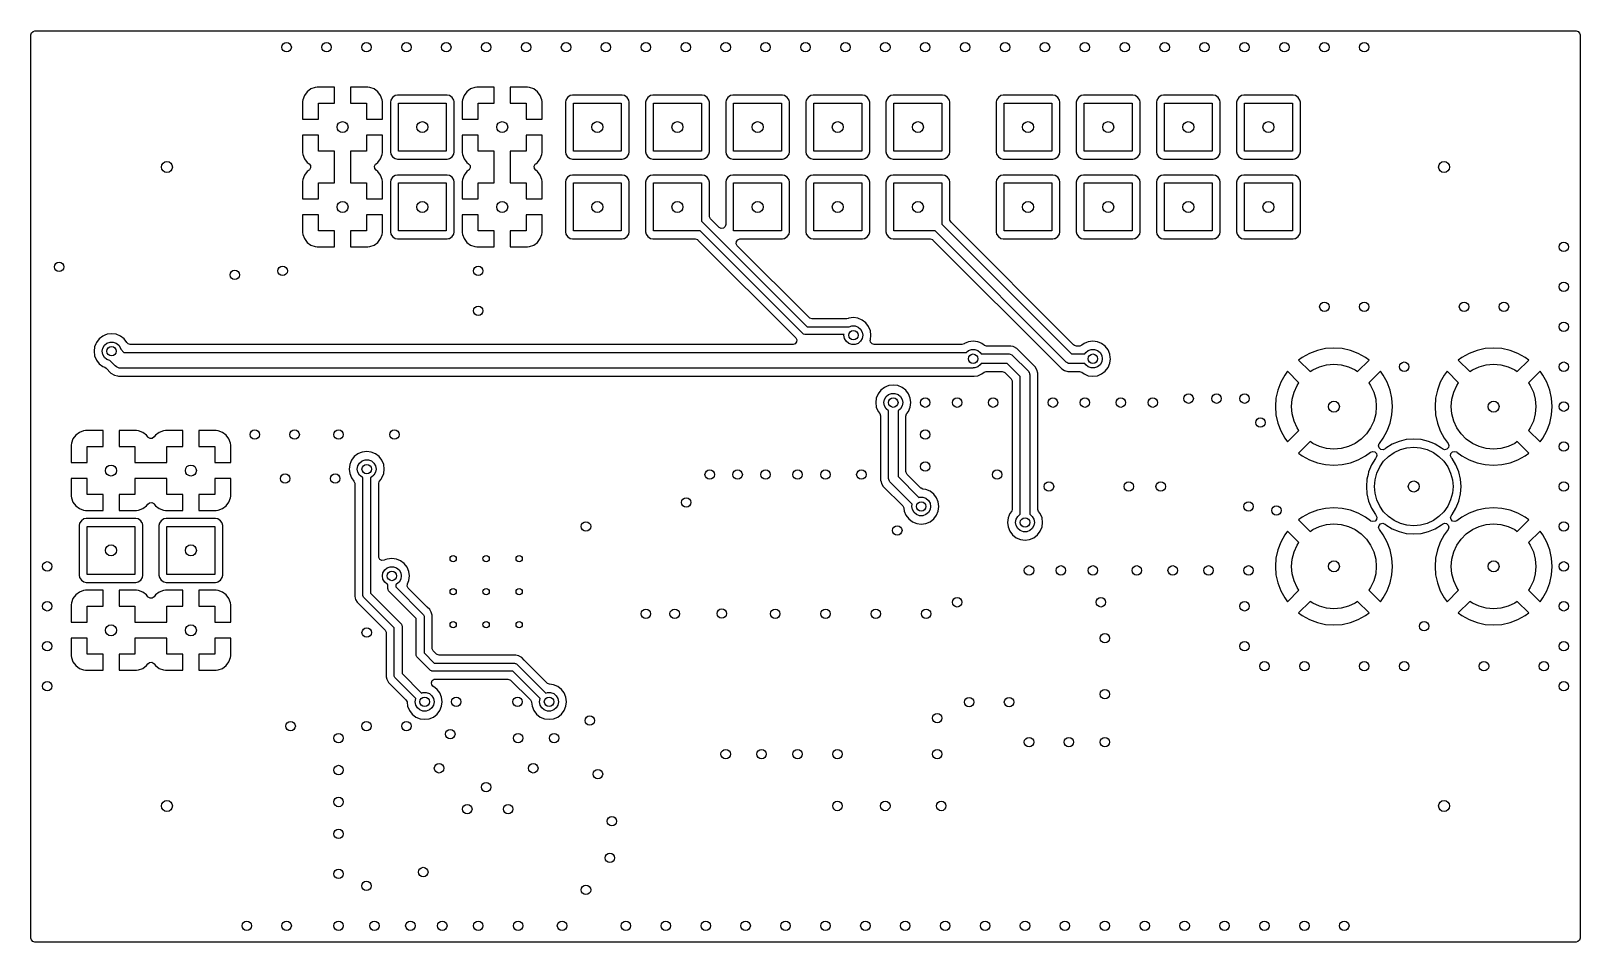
# Model space of a CAD drawing. Extents: x 5.33 to 7.27, y -5.07 to -3.93.
import ezdxf

# ---------------------------------------------------------------- set-up
doc = ezdxf.new("R2010")
doc.units = 0
doc.header["$MEASUREMENT"] = 0
doc.layers.add('BLACK', color=7, linetype='CONTINUOUS')

msp = doc.modelspace()

# ---------------------------------------------------------------- linework, layer by layer
at = {"layer": 'BLACK', "linetype": 'CONTINUOUS'}
for p, q in [((5.3297, -3.9347), (5.3305, -3.932)), ((5.3297, -4.0181), (5.3297, -3.9347)), ((5.3305, -3.932), (5.3326, -3.9302)), ((5.3326, -3.9302), (5.3347, -3.9297)), ((5.3347, -3.9297), (7.2653, -3.9297)), ((7.2653, -3.9297), (7.268, -3.9305)), ((7.268, -3.9305), (7.2698, -3.9326)), ((7.2698, -3.9326), (7.2703, -3.9347)), ((7.2703, -3.9347), (7.2703, -5.0653)), ((5.6703, -4.0157), (5.67, -4.0181)), ((5.6723, -4.0103), (5.6703, -4.0157)), ((5.6757, -4.0057), (5.6723, -4.0103)), ((5.6723, -4.0103), (5.6723, -4.0103)), ((5.6803, -4.0023), (5.6757, -4.0057)), ((5.6857, -4.0003), (5.6803, -4.0023)), ((5.6803, -4.0023), (5.6803, -4.0023)), ((5.6881, -4), (5.6857, -4.0003)), ((5.71, -4), (5.6881, -4)), ((5.71, -4.02), (5.71, -4)), ((5.7519, -4), (5.73, -4)), ((5.73, -4), (5.73, -4.02)), ((5.7543, -4.0003), (5.7519, -4)), ((5.7597, -4.0023), (5.7543, -4.0003)), ((5.7643, -4.0057), (5.7597, -4.0023)), ((5.7677, -4.0103), (5.7643, -4.0057)), ((5.7697, -4.0157), (5.7677, -4.0103)), ((5.7677, -4.0103), (5.7677, -4.0103)), ((5.77, -4.0181), (5.7697, -4.0157)), ((5.7806, -4.0161), (5.78, -4.019)), ((5.7828, -4.0128), (5.7806, -4.0161)), ((5.7861, -4.0106), (5.7828, -4.0128)), ((5.789, -4.01), (5.7861, -4.0106)), ((5.851, -4.01), (5.789, -4.01)), ((5.789, -4.01), (5.789, -4.01)), ((5.8539, -4.0106), (5.851, -4.01)), ((5.8572, -4.0128), (5.8539, -4.0106)), ((5.8594, -4.0161), (5.8572, -4.0128)), ((5.8598, -4.0181), (5.8594, -4.0161)), ((5.8703, -4.0157), (5.87, -4.0181)), ((5.8723, -4.0103), (5.8703, -4.0157)), ((5.8757, -4.0057), (5.8723, -4.0103)), ((5.8723, -4.0103), (5.8723, -4.0103)), ((5.8803, -4.0023), (5.8757, -4.0057)), ((5.8857, -4.0003), (5.8803, -4.0023)), ((5.8803, -4.0023), (5.8803, -4.0023)), ((5.8881, -4), (5.8857, -4.0003)), ((5.91, -4), (5.8881, -4)), ((5.91, -4.02), (5.91, -4)), ((5.9519, -4), (5.93, -4)), ((5.93, -4), (5.93, -4.02)), ((5.9543, -4.0003), (5.9519, -4)), ((5.9597, -4.0023), (5.9543, -4.0003)), ((5.9643, -4.0057), (5.9597, -4.0023)), ((5.9677, -4.0103), (5.9643, -4.0057)), ((5.9697, -4.0157), (5.9677, -4.0103)), ((5.9677, -4.0103), (5.9677, -4.0103)), ((5.97, -4.0181), (5.9697, -4.0157)), ((5.9998, -4.0161), (5.9992, -4.019)), ((6.002, -4.0128), (5.9998, -4.0161)), ((6.0053, -4.0106), (6.002, -4.0128)), ((6.0082, -4.01), (6.0053, -4.0106)), ((6.0702, -4.01), (6.0082, -4.01)), ((6.0082, -4.01), (6.0082, -4.01)), ((6.0731, -4.0106), (6.0702, -4.01)), ((6.0764, -4.0128), (6.0731, -4.0106)), ((6.0787, -4.0161), (6.0764, -4.0128)), ((6.0792, -4.019), (6.0787, -4.0161)), ((6.1002, -4.0161), (6.0996, -4.019)), ((6.1024, -4.0128), (6.1002, -4.0161)), ((6.1057, -4.0106), (6.1024, -4.0128)), ((6.1086, -4.01), (6.1057, -4.0106)), ((6.1706, -4.01), (6.1086, -4.01)), ((6.1086, -4.01), (6.1086, -4.01)), ((6.1735, -4.0106), (6.1706, -4.01)), ((6.1768, -4.0128), (6.1735, -4.0106)), ((6.179, -4.0161), (6.1768, -4.0128)), ((6.1796, -4.019), (6.179, -4.0161)), ((6.2006, -4.0161), (6.2, -4.019)), ((6.2028, -4.0128), (6.2006, -4.0161)), ((6.2061, -4.0106), (6.2028, -4.0128)), ((6.209, -4.01), (6.2061, -4.0106)), ((6.271, -4.01), (6.209, -4.01)), ((6.209, -4.01), (6.209, -4.01)), ((6.2739, -4.0106), (6.271, -4.01)), ((6.2772, -4.0128), (6.2739, -4.0106)), ((6.2794, -4.0161), (6.2772, -4.0128)), ((6.28, -4.019), (6.2794, -4.0161)), ((6.301, -4.0161), (6.3004, -4.019)), ((6.3032, -4.0128), (6.301, -4.0161)), ((6.3065, -4.0106), (6.3032, -4.0128)), ((6.3094, -4.01), (6.3065, -4.0106)), ((6.3714, -4.01), (6.3094, -4.01)), ((6.3094, -4.01), (6.3094, -4.01)), ((6.3743, -4.0106), (6.3714, -4.01)), ((6.3776, -4.0128), (6.3743, -4.0106)), ((6.3798, -4.0161), (6.3776, -4.0128)), ((6.3804, -4.019), (6.3798, -4.0161)), ((6.4013, -4.0161), (6.4008, -4.019)), ((6.4036, -4.0128), (6.4013, -4.0161)), ((6.4069, -4.0106), (6.4036, -4.0128)), ((6.4098, -4.01), (6.4069, -4.0106)), ((6.4718, -4.01), (6.4098, -4.01)), ((6.4098, -4.01), (6.4098, -4.01)), ((6.4747, -4.0106), (6.4718, -4.01)), ((6.478, -4.0128), (6.4747, -4.0106)), ((6.4802, -4.0161), (6.478, -4.0128)), ((6.4808, -4.019), (6.4802, -4.0161)), ((6.5394, -4.0161), (6.5388, -4.019)), ((6.5416, -4.0128), (6.5394, -4.0161)), ((6.5449, -4.0106), (6.5416, -4.0128)), ((6.5478, -4.01), (6.5449, -4.0106)), ((6.6098, -4.01), (6.5478, -4.01)), ((6.5478, -4.01), (6.5478, -4.01)), ((6.6127, -4.0106), (6.6098, -4.01)), ((6.616, -4.0128), (6.6127, -4.0106)), ((6.6183, -4.0161), (6.616, -4.0128)), ((6.6188, -4.019), (6.6183, -4.0161)), ((6.6398, -4.0161), (6.6392, -4.019)), ((6.642, -4.0128), (6.6398, -4.0161)), ((6.6453, -4.0106), (6.642, -4.0128)), ((6.6482, -4.01), (6.6453, -4.0106)), ((6.7102, -4.01), (6.6482, -4.01)), ((6.6482, -4.01), (6.6482, -4.01)), ((6.7131, -4.0106), (6.7102, -4.01)), ((6.7164, -4.0128), (6.7131, -4.0106)), ((6.7187, -4.0161), (6.7164, -4.0128)), ((6.7192, -4.019), (6.7187, -4.0161)), ((6.7402, -4.0161), (6.7396, -4.019)), ((6.7424, -4.0128), (6.7402, -4.0161)), ((6.7457, -4.0106), (6.7424, -4.0128)), ((6.7486, -4.01), (6.7457, -4.0106)), ((6.8106, -4.01), (6.7486, -4.01)), ((6.7486, -4.01), (6.7486, -4.01)), ((6.8135, -4.0106), (6.8106, -4.01)), ((6.8168, -4.0128), (6.8135, -4.0106)), ((6.819, -4.0161), (6.8168, -4.0128)), ((6.8196, -4.019), (6.819, -4.0161)), ((6.8406, -4.0161), (6.84, -4.019)), ((6.8428, -4.0128), (6.8406, -4.0161)), ((6.8461, -4.0106), (6.8428, -4.0128)), ((6.849, -4.01), (6.8461, -4.0106)), ((6.911, -4.01), (6.849, -4.01)), ((6.849, -4.01), (6.849, -4.01)), ((6.9139, -4.0106), (6.911, -4.01)), ((6.9172, -4.0128), (6.9139, -4.0106)), ((6.9194, -4.0161), (6.9172, -4.0128)), ((6.92, -4.019), (6.9194, -4.0161)), ((5.3297, -4.3307), (5.3297, -4.0181)), ((5.67, -4.0181), (5.67, -4.04)), ((5.69, -4.04), (5.69, -4.02)), ((5.69, -4.02), (5.71, -4.02)), ((5.73, -4.02), (5.75, -4.02)), ((5.75, -4.02), (5.75, -4.04)), ((5.77, -4.019), (5.77, -4.0181)), ((5.77, -4.0181), (5.77, -4.0181)), ((5.77, -4.04), (5.77, -4.019)), ((5.78, -4.019), (5.78, -4.081)), ((5.79, -4.08), (5.79, -4.02)), ((5.79, -4.02), (5.85, -4.02)), ((5.85, -4.02), (5.85, -4.08)), ((5.86, -4.019), (5.8598, -4.0181)), ((5.86, -4.081), (5.86, -4.019)), ((5.86, -4.019), (5.86, -4.019)), ((5.86, -4.019), (5.86, -4.019)), ((5.87, -4.0181), (5.87, -4.04)), ((5.89, -4.04), (5.89, -4.02)), ((5.89, -4.02), (5.91, -4.02)), ((5.93, -4.02), (5.95, -4.02)), ((5.95, -4.02), (5.95, -4.04)), ((5.97, -4.019), (5.97, -4.0181)), ((5.97, -4.0181), (5.97, -4.0181)), ((5.97, -4.04), (5.97, -4.019)), ((5.9992, -4.019), (5.9992, -4.081)), ((6.0092, -4.08), (6.0092, -4.02)), ((6.0092, -4.02), (6.0692, -4.02)), ((6.0692, -4.02), (6.0692, -4.08)), ((6.0792, -4.081), (6.0792, -4.019)), ((6.0792, -4.019), (6.0792, -4.019)), ((6.0792, -4.019), (6.0792, -4.019)), ((6.0996, -4.019), (6.0996, -4.081)), ((6.1096, -4.08), (6.1096, -4.02)), ((6.1096, -4.02), (6.1696, -4.02)), ((6.1696, -4.02), (6.1696, -4.08)), ((6.1796, -4.081), (6.1796, -4.019)), ((6.1796, -4.019), (6.1796, -4.019)), ((6.1796, -4.019), (6.1796, -4.019)), ((6.2, -4.019), (6.2, -4.081)), ((6.21, -4.08), (6.21, -4.02)), ((6.21, -4.02), (6.27, -4.02)), ((6.27, -4.02), (6.27, -4.08)), ((6.28, -4.081), (6.28, -4.019)), ((6.28, -4.019), (6.28, -4.019)), ((6.28, -4.019), (6.28, -4.019)), ((6.3004, -4.019), (6.3004, -4.081)), ((6.3104, -4.08), (6.3104, -4.02)), ((6.3104, -4.02), (6.3704, -4.02)), ((6.3704, -4.02), (6.3704, -4.08)), ((6.3804, -4.081), (6.3804, -4.019)), ((6.3804, -4.019), (6.3804, -4.019)), ((6.3804, -4.019), (6.3804, -4.019)), ((6.4008, -4.019), (6.4008, -4.081)), ((6.4108, -4.08), (6.4108, -4.02)), ((6.4108, -4.02), (6.4708, -4.02)), ((6.4708, -4.02), (6.4708, -4.08)), ((6.4808, -4.081), (6.4808, -4.019)), ((6.4808, -4.019), (6.4808, -4.019)), ((6.4808, -4.019), (6.4808, -4.019)), ((6.5388, -4.019), (6.5388, -4.081)), ((6.5488, -4.08), (6.5488, -4.02)), ((6.5488, -4.02), (6.6088, -4.02)), ((6.6088, -4.02), (6.6088, -4.08)), ((6.6188, -4.081), (6.6188, -4.019)), ((6.6188, -4.019), (6.6188, -4.019)), ((6.6188, -4.019), (6.6188, -4.019)), ((6.6392, -4.019), (6.6392, -4.081)), ((6.6492, -4.08), (6.6492, -4.02)), ((6.6492, -4.02), (6.7092, -4.02)), ((6.7092, -4.02), (6.7092, -4.08)), ((6.7192, -4.081), (6.7192, -4.019)), ((6.7192, -4.019), (6.7192, -4.019)), ((6.7192, -4.019), (6.7192, -4.019)), ((6.7396, -4.019), (6.7396, -4.081)), ((6.7496, -4.08), (6.7496, -4.02)), ((6.7496, -4.02), (6.8096, -4.02)), ((6.8096, -4.02), (6.8096, -4.08)), ((6.8196, -4.081), (6.8196, -4.019)), ((6.8196, -4.019), (6.8196, -4.019)), ((6.8196, -4.019), (6.8196, -4.019)), ((6.84, -4.019), (6.84, -4.081)), ((6.85, -4.08), (6.85, -4.02)), ((6.85, -4.02), (6.91, -4.02)), ((6.91, -4.02), (6.91, -4.08)), ((6.92, -4.081), (6.92, -4.019)), ((6.92, -4.019), (6.92, -4.019)), ((6.92, -4.019), (6.92, -4.019)), ((5.67, -4.04), (5.69, -4.04)), ((5.75, -4.04), (5.77, -4.04)), ((5.87, -4.04), (5.89, -4.04)), ((5.95, -4.04), (5.97, -4.04)), ((5.67, -4.06), (5.67, -4.0819)), ((5.69, -4.06), (5.67, -4.06)), ((5.69, -4.08), (5.69, -4.06)), ((5.77, -4.06), (5.75, -4.06)), ((5.75, -4.06), (5.75, -4.08)), ((5.77, -4.0819), (5.77, -4.06)), ((5.87, -4.06), (5.87, -4.0819)), ((5.89, -4.06), (5.87, -4.06)), ((5.89, -4.08), (5.89, -4.06)), ((5.97, -4.06), (5.95, -4.06)), ((5.95, -4.06), (5.95, -4.08)), ((5.97, -4.0819), (5.97, -4.06)), ((5.67, -4.0819), (5.6703, -4.0843)), ((5.6703, -4.0843), (5.6723, -4.0897)), ((5.6723, -4.0897), (5.6723, -4.0897)), ((5.6723, -4.0897), (5.6757, -4.0943)), ((5.6757, -4.0943), (5.678, -4.096)), ((5.71, -4.08), (5.69, -4.08)), ((5.71, -4.12), (5.71, -4.08)), ((5.75, -4.08), (5.73, -4.08)), ((5.73, -4.08), (5.73, -4.12)), ((5.762, -4.096), (5.7643, -4.0943)), ((5.7643, -4.0943), (5.7677, -4.0897)), ((5.7677, -4.0897), (5.7697, -4.0843)), ((5.7677, -4.0897), (5.7677, -4.0897)), ((5.7697, -4.0843), (5.77, -4.0819)), ((5.77, -4.0819), (5.77, -4.0819)), ((5.78, -4.081), (5.78, -4.081)), ((5.78, -4.081), (5.7806, -4.0839)), ((5.7806, -4.0839), (5.7828, -4.0872)), ((5.7828, -4.0872), (5.7861, -4.0894)), ((5.7861, -4.0894), (5.7861, -4.0894)), ((5.7861, -4.0894), (5.789, -4.09)), ((5.789, -4.09), (5.851, -4.09)), ((5.85, -4.08), (5.79, -4.08)), ((5.851, -4.09), (5.8529, -4.0896)), ((5.851, -4.09), (5.851, -4.09)), ((5.851, -4.09), (5.851, -4.09)), ((5.8529, -4.0896), (5.8539, -4.0894)), ((5.8539, -4.0894), (5.8572, -4.0872)), ((5.8572, -4.0872), (5.8594, -4.0839)), ((5.8594, -4.0839), (5.86, -4.081)), ((5.87, -4.0819), (5.8703, -4.0843)), ((5.8703, -4.0843), (5.8723, -4.0897)), ((5.8723, -4.0897), (5.8723, -4.0897)), ((5.8723, -4.0897), (5.8757, -4.0943)), ((5.8757, -4.0943), (5.878, -4.096)), ((5.91, -4.08), (5.89, -4.08)), ((5.91, -4.12), (5.91, -4.08)), ((5.95, -4.08), (5.93, -4.08)), ((5.93, -4.08), (5.93, -4.12)), ((5.962, -4.096), (5.9643, -4.0943)), ((5.9643, -4.0943), (5.9677, -4.0897)), ((5.9677, -4.0897), (5.9697, -4.0843)), ((5.9677, -4.0897), (5.9677, -4.0897)), ((5.9697, -4.0843), (5.97, -4.0819)), ((5.97, -4.0819), (5.97, -4.0819)), ((5.9992, -4.081), (5.9992, -4.081)), ((5.9992, -4.081), (5.9998, -4.0839)), ((5.9998, -4.0839), (6.002, -4.0872)), ((6.002, -4.0872), (6.0053, -4.0894)), ((6.0053, -4.0894), (6.0053, -4.0894)), ((6.0053, -4.0894), (6.0082, -4.09)), ((6.0082, -4.09), (6.0702, -4.09)), ((6.0692, -4.08), (6.0092, -4.08)), ((6.0702, -4.09), (6.0721, -4.0896)), ((6.0702, -4.09), (6.0702, -4.09)), ((6.0702, -4.09), (6.0702, -4.09)), ((6.0721, -4.0896), (6.0731, -4.0894)), ((6.0731, -4.0894), (6.0764, -4.0872)), ((6.0764, -4.0872), (6.0787, -4.0839)), ((6.0787, -4.0839), (6.0792, -4.081)), ((6.0996, -4.081), (6.0996, -4.081)), ((6.0996, -4.081), (6.1002, -4.0839)), ((6.1002, -4.0839), (6.1024, -4.0872)), ((6.1024, -4.0872), (6.1057, -4.0894)), ((6.1057, -4.0894), (6.1057, -4.0894)), ((6.1057, -4.0894), (6.1086, -4.09)), ((6.1086, -4.09), (6.1706, -4.09)), ((6.1696, -4.08), (6.1096, -4.08)), ((6.1706, -4.09), (6.1725, -4.0896)), ((6.1706, -4.09), (6.1706, -4.09)), ((6.1706, -4.09), (6.1706, -4.09)), ((6.1725, -4.0896), (6.1735, -4.0894)), ((6.1735, -4.0894), (6.1768, -4.0872)), ((6.1768, -4.0872), (6.179, -4.0839)), ((6.179, -4.0839), (6.1796, -4.081)), ((6.2, -4.081), (6.2, -4.081)), ((6.2, -4.081), (6.2006, -4.0839)), ((6.2006, -4.0839), (6.2028, -4.0872)), ((6.2028, -4.0872), (6.2061, -4.0894)), ((6.2061, -4.0894), (6.2061, -4.0894)), ((6.2061, -4.0894), (6.209, -4.09)), ((6.209, -4.09), (6.271, -4.09)), ((6.27, -4.08), (6.21, -4.08)), ((6.271, -4.09), (6.2729, -4.0896)), ((6.271, -4.09), (6.271, -4.09)), ((6.271, -4.09), (6.271, -4.09)), ((6.2729, -4.0896), (6.2739, -4.0894)), ((6.2739, -4.0894), (6.2772, -4.0872)), ((6.2772, -4.0872), (6.2794, -4.0839)), ((6.2794, -4.0839), (6.28, -4.081)), ((6.3004, -4.081), (6.3004, -4.081)), ((6.3004, -4.081), (6.301, -4.0839)), ((6.301, -4.0839), (6.3032, -4.0872)), ((6.3032, -4.0872), (6.3065, -4.0894)), ((6.3065, -4.0894), (6.3065, -4.0894)), ((6.3065, -4.0894), (6.3094, -4.09)), ((6.3094, -4.09), (6.3714, -4.09)), ((6.3704, -4.08), (6.3104, -4.08)), ((6.3714, -4.09), (6.3733, -4.0896)), ((6.3714, -4.09), (6.3714, -4.09)), ((6.3714, -4.09), (6.3714, -4.09)), ((6.3733, -4.0896), (6.3743, -4.0894)), ((6.3743, -4.0894), (6.3776, -4.0872)), ((6.3776, -4.0872), (6.3798, -4.0839)), ((6.3798, -4.0839), (6.3804, -4.081)), ((6.4008, -4.081), (6.4008, -4.081)), ((6.4008, -4.081), (6.4013, -4.0839)), ((6.4013, -4.0839), (6.4036, -4.0872)), ((6.4036, -4.0872), (6.4069, -4.0894)), ((6.4069, -4.0894), (6.4069, -4.0894)), ((6.4069, -4.0894), (6.4098, -4.09)), ((6.4098, -4.09), (6.4718, -4.09)), ((6.4708, -4.08), (6.4108, -4.08)), ((6.4718, -4.09), (6.4737, -4.0896)), ((6.4718, -4.09), (6.4718, -4.09)), ((6.4718, -4.09), (6.4718, -4.09)), ((6.4737, -4.0896), (6.4747, -4.0894)), ((6.4747, -4.0894), (6.478, -4.0872)), ((6.478, -4.0872), (6.4802, -4.0839)), ((6.4802, -4.0839), (6.4808, -4.081)), ((6.5388, -4.081), (6.5388, -4.081)), ((6.5388, -4.081), (6.5394, -4.0839)), ((6.5394, -4.0839), (6.5416, -4.0872)), ((6.5416, -4.0872), (6.5449, -4.0894)), ((6.5449, -4.0894), (6.5449, -4.0894)), ((6.5449, -4.0894), (6.5478, -4.09)), ((6.5478, -4.09), (6.6098, -4.09)), ((6.6088, -4.08), (6.5488, -4.08)), ((6.6098, -4.09), (6.6117, -4.0896)), ((6.6098, -4.09), (6.6098, -4.09)), ((6.6098, -4.09), (6.6098, -4.09)), ((6.6117, -4.0896), (6.6127, -4.0894)), ((6.6127, -4.0894), (6.616, -4.0872)), ((6.616, -4.0872), (6.6183, -4.0839)), ((6.6183, -4.0839), (6.6188, -4.081)), ((6.6392, -4.081), (6.6392, -4.081)), ((6.6392, -4.081), (6.6398, -4.0839)), ((6.6398, -4.0839), (6.642, -4.0872)), ((6.642, -4.0872), (6.6453, -4.0894)), ((6.6453, -4.0894), (6.6453, -4.0894)), ((6.6453, -4.0894), (6.6482, -4.09)), ((6.6482, -4.09), (6.7102, -4.09)), ((6.7092, -4.08), (6.6492, -4.08)), ((6.7102, -4.09), (6.7121, -4.0896)), ((6.7102, -4.09), (6.7102, -4.09)), ((6.7102, -4.09), (6.7102, -4.09)), ((6.7121, -4.0896), (6.7131, -4.0894)), ((6.7131, -4.0894), (6.7164, -4.0872)), ((6.7164, -4.0872), (6.7187, -4.0839)), ((6.7187, -4.0839), (6.7192, -4.081)), ((6.7396, -4.081), (6.7396, -4.081)), ((6.7396, -4.081), (6.7402, -4.0839)), ((6.7402, -4.0839), (6.7424, -4.0872)), ((6.7424, -4.0872), (6.7457, -4.0894)), ((6.7457, -4.0894), (6.7457, -4.0894)), ((6.7457, -4.0894), (6.7486, -4.09)), ((6.7486, -4.09), (6.8106, -4.09)), ((6.8096, -4.08), (6.7496, -4.08)), ((6.8106, -4.09), (6.8125, -4.0896)), ((6.8106, -4.09), (6.8106, -4.09)), ((6.8106, -4.09), (6.8106, -4.09)), ((6.8125, -4.0896), (6.8135, -4.0894)), ((6.8135, -4.0894), (6.8168, -4.0872)), ((6.8168, -4.0872), (6.819, -4.0839)), ((6.819, -4.0839), (6.8196, -4.081)), ((6.84, -4.081), (6.84, -4.081)), ((6.84, -4.081), (6.8406, -4.0839)), ((6.8406, -4.0839), (6.8428, -4.0872)), ((6.8428, -4.0872), (6.8461, -4.0894)), ((6.8461, -4.0894), (6.8461, -4.0894)), ((6.8461, -4.0894), (6.849, -4.09)), ((6.849, -4.09), (6.911, -4.09)), ((6.91, -4.08), (6.85, -4.08)), ((6.911, -4.09), (6.9129, -4.0896)), ((6.911, -4.09), (6.911, -4.09)), ((6.911, -4.09), (6.911, -4.09)), ((6.9129, -4.0896), (6.9139, -4.0894)), ((6.9139, -4.0894), (6.9172, -4.0872)), ((6.9172, -4.0872), (6.9194, -4.0839)), ((6.9194, -4.0839), (6.92, -4.081)), ((5.6723, -4.1103), (5.6703, -4.1157)), ((5.6757, -4.1057), (5.6723, -4.1103)), ((5.6723, -4.1103), (5.6723, -4.1103)), ((5.678, -4.104), (5.6757, -4.1057)), ((5.678, -4.096), (5.6797, -4.0983)), ((5.6786, -4.1035), (5.678, -4.104)), ((5.6799, -4.1011), (5.6786, -4.1035)), ((5.6797, -4.0983), (5.6799, -4.1011)), ((5.7601, -4.0989), (5.7614, -4.0965)), ((5.7603, -4.1017), (5.7601, -4.0989)), ((5.762, -4.104), (5.7603, -4.1017)), ((5.7614, -4.0965), (5.762, -4.096)), ((5.7643, -4.1057), (5.762, -4.104)), ((5.7677, -4.1103), (5.7643, -4.1057)), ((5.7697, -4.1157), (5.7677, -4.1103)), ((5.7677, -4.1103), (5.7677, -4.1103)), ((5.7828, -4.1128), (5.7806, -4.1161)), ((5.7861, -4.1106), (5.7828, -4.1128)), ((5.789, -4.11), (5.7861, -4.1106)), ((5.851, -4.11), (5.789, -4.11)), ((5.789, -4.11), (5.789, -4.11)), ((5.8539, -4.1106), (5.851, -4.11)), ((5.8572, -4.1128), (5.8539, -4.1106)), ((5.8594, -4.1161), (5.8572, -4.1128)), ((5.8723, -4.1103), (5.8703, -4.1157)), ((5.8757, -4.1057), (5.8723, -4.1103)), ((5.8723, -4.1103), (5.8723, -4.1103)), ((5.878, -4.104), (5.8757, -4.1057)), ((5.878, -4.096), (5.8797, -4.0983)), ((5.8786, -4.1035), (5.878, -4.104)), ((5.8799, -4.1011), (5.8786, -4.1035)), ((5.8797, -4.0983), (5.8799, -4.1011)), ((5.9601, -4.0989), (5.9614, -4.0965)), ((5.9603, -4.1017), (5.9601, -4.0989)), ((5.962, -4.104), (5.9603, -4.1017)), ((5.9614, -4.0965), (5.962, -4.096)), ((5.9643, -4.1057), (5.962, -4.104)), ((5.9677, -4.1103), (5.9643, -4.1057)), ((5.9697, -4.1157), (5.9677, -4.1103)), ((5.9677, -4.1103), (5.9677, -4.1103)), ((6.002, -4.1128), (5.9998, -4.1161)), ((6.0053, -4.1106), (6.002, -4.1128)), ((6.0082, -4.11), (6.0053, -4.1106)), ((6.0702, -4.11), (6.0082, -4.11)), ((6.0082, -4.11), (6.0082, -4.11)), ((6.0731, -4.1106), (6.0702, -4.11)), ((6.0764, -4.1128), (6.0731, -4.1106)), ((6.0787, -4.1161), (6.0764, -4.1128)), ((6.1024, -4.1128), (6.1002, -4.1161)), ((6.1057, -4.1106), (6.1024, -4.1128)), ((6.1086, -4.11), (6.1057, -4.1106)), ((6.1706, -4.11), (6.1086, -4.11)), ((6.1086, -4.11), (6.1086, -4.11)), ((6.1735, -4.1106), (6.1706, -4.11)), ((6.1768, -4.1128), (6.1735, -4.1106)), ((6.179, -4.1161), (6.1768, -4.1128)), ((6.2028, -4.1128), (6.2006, -4.1161)), ((6.2061, -4.1106), (6.2028, -4.1128)), ((6.209, -4.11), (6.2061, -4.1106)), ((6.271, -4.11), (6.209, -4.11)), ((6.209, -4.11), (6.209, -4.11)), ((6.2739, -4.1106), (6.271, -4.11)), ((6.2772, -4.1128), (6.2739, -4.1106)), ((6.2794, -4.1161), (6.2772, -4.1128)), ((6.3032, -4.1128), (6.301, -4.1161)), ((6.3065, -4.1106), (6.3032, -4.1128)), ((6.3094, -4.11), (6.3065, -4.1106)), ((6.3714, -4.11), (6.3094, -4.11)), ((6.3094, -4.11), (6.3094, -4.11)), ((6.3743, -4.1106), (6.3714, -4.11)), ((6.3776, -4.1128), (6.3743, -4.1106)), ((6.3798, -4.1161), (6.3776, -4.1128)), ((6.4036, -4.1128), (6.4013, -4.1161)), ((6.4069, -4.1106), (6.4036, -4.1128)), ((6.4098, -4.11), (6.4069, -4.1106)), ((6.4718, -4.11), (6.4098, -4.11)), ((6.4098, -4.11), (6.4098, -4.11)), ((6.4747, -4.1106), (6.4718, -4.11)), ((6.478, -4.1128), (6.4747, -4.1106)), ((6.4802, -4.1161), (6.478, -4.1128)), ((6.5416, -4.1128), (6.5394, -4.1161)), ((6.5449, -4.1106), (6.5416, -4.1128)), ((6.5478, -4.11), (6.5449, -4.1106)), ((6.6098, -4.11), (6.5478, -4.11)), ((6.5478, -4.11), (6.5478, -4.11)), ((6.6127, -4.1106), (6.6098, -4.11)), ((6.616, -4.1128), (6.6127, -4.1106)), ((6.6183, -4.1161), (6.616, -4.1128)), ((6.642, -4.1128), (6.6398, -4.1161)), ((6.6453, -4.1106), (6.642, -4.1128)), ((6.6482, -4.11), (6.6453, -4.1106)), ((6.7102, -4.11), (6.6482, -4.11)), ((6.6482, -4.11), (6.6482, -4.11)), ((6.7131, -4.1106), (6.7102, -4.11)), ((6.7164, -4.1128), (6.7131, -4.1106)), ((6.7187, -4.1161), (6.7164, -4.1128)), ((6.7424, -4.1128), (6.7402, -4.1161)), ((6.7457, -4.1106), (6.7424, -4.1128)), ((6.7486, -4.11), (6.7457, -4.1106)), ((6.8106, -4.11), (6.7486, -4.11)), ((6.7486, -4.11), (6.7486, -4.11)), ((6.8135, -4.1106), (6.8106, -4.11)), ((6.8168, -4.1128), (6.8135, -4.1106)), ((6.819, -4.1161), (6.8168, -4.1128)), ((6.8428, -4.1128), (6.8406, -4.1161)), ((6.8461, -4.1106), (6.8428, -4.1128)), ((6.849, -4.11), (6.8461, -4.1106)), ((6.911, -4.11), (6.849, -4.11)), ((6.849, -4.11), (6.849, -4.11)), ((6.9139, -4.1106), (6.911, -4.11)), ((6.9172, -4.1128), (6.9139, -4.1106)), ((6.9194, -4.1161), (6.9172, -4.1128)), ((5.6703, -4.1157), (5.67, -4.1181)), ((5.67, -4.1181), (5.67, -4.14)), ((5.69, -4.14), (5.69, -4.12)), ((5.69, -4.12), (5.71, -4.12)), ((5.73, -4.12), (5.75, -4.12)), ((5.75, -4.12), (5.75, -4.14)), ((5.77, -4.1181), (5.7697, -4.1157)), ((5.77, -4.119), (5.77, -4.1181)), ((5.77, -4.1181), (5.77, -4.1181)), ((5.77, -4.14), (5.77, -4.119)), ((5.7806, -4.1161), (5.78, -4.119)), ((5.78, -4.119), (5.78, -4.181)), ((5.79, -4.18), (5.79, -4.12)), ((5.79, -4.12), (5.85, -4.12)), ((5.85, -4.12), (5.85, -4.18)), ((5.86, -4.119), (5.8594, -4.1161)), ((5.86, -4.181), (5.86, -4.119)), ((5.86, -4.119), (5.86, -4.119)), ((5.86, -4.119), (5.86, -4.119)), ((5.8703, -4.1157), (5.87, -4.1181)), ((5.87, -4.1181), (5.87, -4.14)), ((5.89, -4.14), (5.89, -4.12)), ((5.89, -4.12), (5.91, -4.12)), ((5.93, -4.12), (5.95, -4.12)), ((5.95, -4.12), (5.95, -4.14)), ((5.97, -4.1181), (5.9697, -4.1157)), ((5.97, -4.119), (5.97, -4.1181)), ((5.97, -4.1181), (5.97, -4.1181)), ((5.97, -4.14), (5.97, -4.119)), ((5.9998, -4.1161), (5.9992, -4.119)), ((5.9992, -4.119), (5.9992, -4.181)), ((6.0092, -4.18), (6.0092, -4.12)), ((6.0092, -4.12), (6.0692, -4.12)), ((6.0692, -4.12), (6.0692, -4.18)), ((6.0792, -4.119), (6.0787, -4.1161)), ((6.0792, -4.181), (6.0792, -4.119)), ((6.0792, -4.119), (6.0792, -4.119)), ((6.0792, -4.119), (6.0792, -4.119)), ((6.1002, -4.1161), (6.0996, -4.119)), ((6.0996, -4.119), (6.0996, -4.181)), ((6.1096, -4.18), (6.1096, -4.12)), ((6.1096, -4.12), (6.1696, -4.12)), ((6.1696, -4.12), (6.1696, -4.1676)), ((6.1796, -4.119), (6.179, -4.1161)), ((6.1796, -4.1614), (6.1796, -4.119)), ((6.1796, -4.119), (6.1796, -4.119)), ((6.2006, -4.1161), (6.2, -4.119)), ((6.2, -4.119), (6.2, -4.1719)), ((6.21, -4.18), (6.21, -4.12)), ((6.21, -4.12), (6.27, -4.12)), ((6.27, -4.12), (6.27, -4.18)), ((6.28, -4.119), (6.2794, -4.1161)), ((6.28, -4.181), (6.28, -4.119)), ((6.28, -4.119), (6.28, -4.119)), ((6.28, -4.119), (6.28, -4.119)), ((6.28, -4.119), (6.28, -4.119)), ((6.301, -4.1161), (6.3004, -4.119)), ((6.3004, -4.119), (6.3004, -4.181)), ((6.3104, -4.18), (6.3104, -4.12)), ((6.3104, -4.12), (6.3704, -4.12)), ((6.3704, -4.12), (6.3704, -4.18)), ((6.3804, -4.119), (6.3798, -4.1161)), ((6.3804, -4.181), (6.3804, -4.119)), ((6.3804, -4.119), (6.3804, -4.119)), ((6.3804, -4.119), (6.3804, -4.119)), ((6.3804, -4.119), (6.3804, -4.119)), ((6.4013, -4.1161), (6.4008, -4.119)), ((6.4008, -4.119), (6.4008, -4.181)), ((6.4108, -4.18), (6.4108, -4.12)), ((6.4108, -4.12), (6.4708, -4.12)), ((6.4708, -4.12), (6.4708, -4.1716)), ((6.4808, -4.119), (6.4802, -4.1161)), ((6.4808, -4.1654), (6.4808, -4.119)), ((6.4808, -4.119), (6.4808, -4.119)), ((6.4808, -4.119), (6.4808, -4.119)), ((6.5394, -4.1161), (6.5388, -4.119)), ((6.5388, -4.119), (6.5388, -4.181)), ((6.5488, -4.18), (6.5488, -4.12)), ((6.5488, -4.12), (6.6088, -4.12)), ((6.6088, -4.12), (6.6088, -4.18)), ((6.6188, -4.119), (6.6183, -4.1161)), ((6.6188, -4.181), (6.6188, -4.119)), ((6.6188, -4.119), (6.6188, -4.119)), ((6.6188, -4.119), (6.6188, -4.119)), ((6.6188, -4.119), (6.6188, -4.119)), ((6.6398, -4.1161), (6.6392, -4.119)), ((6.6392, -4.119), (6.6392, -4.181)), ((6.6492, -4.18), (6.6492, -4.12)), ((6.6492, -4.12), (6.7092, -4.12)), ((6.7092, -4.12), (6.7092, -4.18)), ((6.7192, -4.119), (6.7187, -4.1161)), ((6.7192, -4.181), (6.7192, -4.119)), ((6.7192, -4.119), (6.7192, -4.119)), ((6.7192, -4.119), (6.7192, -4.119)), ((6.7192, -4.119), (6.7192, -4.119)), ((6.7402, -4.1161), (6.7396, -4.119)), ((6.7396, -4.119), (6.7396, -4.181)), ((6.7496, -4.18), (6.7496, -4.12)), ((6.7496, -4.12), (6.8096, -4.12)), ((6.8096, -4.12), (6.8096, -4.18)), ((6.8196, -4.119), (6.819, -4.1161)), ((6.8196, -4.181), (6.8196, -4.119)), ((6.8196, -4.119), (6.8196, -4.119)), ((6.8196, -4.119), (6.8196, -4.119)), ((6.8196, -4.119), (6.8196, -4.119)), ((6.8406, -4.1161), (6.84, -4.119)), ((6.84, -4.119), (6.84, -4.181)), ((6.85, -4.18), (6.85, -4.12)), ((6.85, -4.12), (6.91, -4.12)), ((6.91, -4.12), (6.91, -4.18)), ((6.92, -4.119), (6.9194, -4.1161)), ((6.92, -4.181), (6.92, -4.119)), ((6.92, -4.119), (6.92, -4.119)), ((6.92, -4.119), (6.92, -4.119)), ((5.67, -4.14), (5.69, -4.14)), ((5.75, -4.14), (5.77, -4.14)), ((5.87, -4.14), (5.89, -4.14)), ((5.95, -4.14), (5.97, -4.14)), ((5.67, -4.16), (5.67, -4.1819)), ((5.69, -4.16), (5.67, -4.16)), ((5.69, -4.18), (5.69, -4.16)), ((5.77, -4.16), (5.75, -4.16)), ((5.75, -4.16), (5.75, -4.18)), ((5.77, -4.1819), (5.77, -4.16)), ((5.87, -4.16), (5.87, -4.1819)), ((5.89, -4.16), (5.87, -4.16)), ((5.89, -4.18), (5.89, -4.16)), ((5.97, -4.16), (5.95, -4.16)), ((5.95, -4.16), (5.95, -4.18)), ((5.97, -4.1819), (5.97, -4.16)), ((6.1696, -4.1676), (6.302, -4.3001)), ((6.1797, -4.1625), (6.1796, -4.1614)), ((6.1811, -4.1649), (6.1797, -4.1625)), ((6.1915, -4.1754), (6.1811, -4.1649)), ((6.2, -4.1719), (6.1992, -4.1746)), ((6.4708, -4.1716), (6.6332, -4.3341)), ((6.4809, -4.1665), (6.4808, -4.1654)), ((6.4823, -4.169), (6.4809, -4.1665)), ((6.6359, -4.3226), (6.4823, -4.169)), ((5.67, -4.1819), (5.6703, -4.1843)), ((5.6703, -4.1843), (5.6723, -4.1897)), ((5.6723, -4.1897), (5.6723, -4.1897)), ((5.6723, -4.1897), (5.6757, -4.1943)), ((5.71, -4.18), (5.69, -4.18)), ((5.71, -4.2), (5.71, -4.18)), ((5.75, -4.18), (5.73, -4.18)), ((5.73, -4.18), (5.73, -4.2)), ((5.7643, -4.1943), (5.7677, -4.1897)), ((5.7677, -4.1897), (5.7697, -4.1843)), ((5.7677, -4.1897), (5.7677, -4.1897)), ((5.7697, -4.1843), (5.77, -4.1819)), ((5.77, -4.1819), (5.77, -4.1819)), ((5.78, -4.181), (5.78, -4.181)), ((5.78, -4.181), (5.7806, -4.1839)), ((5.7806, -4.1839), (5.7828, -4.1872)), ((5.7828, -4.1872), (5.7861, -4.1894)), ((5.7861, -4.1894), (5.7861, -4.1894)), ((5.7861, -4.1894), (5.789, -4.19)), ((5.789, -4.19), (5.851, -4.19)), ((5.85, -4.18), (5.79, -4.18)), ((5.851, -4.19), (5.8529, -4.1896)), ((5.851, -4.19), (5.851, -4.19)), ((5.851, -4.19), (5.851, -4.19)), ((5.8529, -4.1896), (5.8539, -4.1894)), ((5.8539, -4.1894), (5.8572, -4.1872)), ((5.8572, -4.1872), (5.8594, -4.1839)), ((5.8594, -4.1839), (5.86, -4.181)), ((5.87, -4.1819), (5.8703, -4.1843)), ((5.8703, -4.1843), (5.8723, -4.1897)), ((5.8723, -4.1897), (5.8723, -4.1897)), ((5.8723, -4.1897), (5.8757, -4.1943)), ((5.91, -4.18), (5.89, -4.18)), ((5.91, -4.2), (5.91, -4.18)), ((5.95, -4.18), (5.93, -4.18)), ((5.93, -4.18), (5.93, -4.2)), ((5.9643, -4.1943), (5.9677, -4.1897)), ((5.9677, -4.1897), (5.9697, -4.1843)), ((5.9677, -4.1897), (5.9677, -4.1897)), ((5.9697, -4.1843), (5.97, -4.1819)), ((5.97, -4.1819), (5.97, -4.1819)), ((5.9992, -4.181), (5.9992, -4.181)), ((5.9992, -4.181), (5.9998, -4.1839)), ((5.9998, -4.1839), (6.002, -4.1872)), ((6.002, -4.1872), (6.0053, -4.1894)), ((6.0053, -4.1894), (6.0053, -4.1894)), ((6.0053, -4.1894), (6.0082, -4.19)), ((6.0082, -4.19), (6.0702, -4.19)), ((6.0692, -4.18), (6.0092, -4.18)), ((6.0702, -4.19), (6.0721, -4.1896)), ((6.0702, -4.19), (6.0702, -4.19)), ((6.0702, -4.19), (6.0702, -4.19)), ((6.0721, -4.1896), (6.0731, -4.1894)), ((6.0731, -4.1894), (6.0764, -4.1872)), ((6.0764, -4.1872), (6.0787, -4.1839)), ((6.0787, -4.1839), (6.0792, -4.181)), ((6.0996, -4.181), (6.0996, -4.181)), ((6.0996, -4.181), (6.1002, -4.1839)), ((6.1002, -4.1839), (6.1024, -4.1872)), ((6.1024, -4.1872), (6.1057, -4.1894)), ((6.1057, -4.1894), (6.1057, -4.1894)), ((6.1057, -4.1894), (6.1086, -4.19)), ((6.1086, -4.19), (6.1618, -4.19)), ((6.168, -4.18), (6.1096, -4.18)), ((6.1618, -4.19), (6.1645, -4.1908)), ((6.1645, -4.1908), (6.1653, -4.1915)), ((6.1653, -4.1915), (6.2877, -4.3138)), ((6.2965, -4.3085), (6.168, -4.18)), ((6.1918, -4.1756), (6.1915, -4.1754)), ((6.1943, -4.1768), (6.1918, -4.1756)), ((6.1971, -4.1764), (6.1943, -4.1768)), ((6.1992, -4.1746), (6.1971, -4.1764)), ((6.27, -4.18), (6.21, -4.18)), ((6.2135, -4.1932), (6.2152, -4.191)), ((6.2152, -4.191), (6.2178, -4.19)), ((6.2178, -4.19), (6.2181, -4.19)), ((6.2181, -4.19), (6.271, -4.19)), ((6.271, -4.19), (6.2729, -4.1896)), ((6.271, -4.19), (6.271, -4.19)), ((6.271, -4.19), (6.271, -4.19)), ((6.2729, -4.1896), (6.2739, -4.1894)), ((6.2739, -4.1894), (6.2772, -4.1872)), ((6.2772, -4.1872), (6.2794, -4.1839)), ((6.2794, -4.1839), (6.28, -4.181)), ((6.3004, -4.181), (6.3004, -4.181)), ((6.3004, -4.181), (6.301, -4.1839)), ((6.301, -4.1839), (6.3032, -4.1872)), ((6.3032, -4.1872), (6.3065, -4.1894)), ((6.3065, -4.1894), (6.3065, -4.1894)), ((6.3065, -4.1894), (6.3094, -4.19)), ((6.3094, -4.19), (6.3714, -4.19)), ((6.3704, -4.18), (6.3104, -4.18)), ((6.3714, -4.19), (6.3733, -4.1896)), ((6.3714, -4.19), (6.3714, -4.19)), ((6.3714, -4.19), (6.3714, -4.19)), ((6.3733, -4.1896), (6.3743, -4.1894)), ((6.3743, -4.1894), (6.3776, -4.1872)), ((6.3776, -4.1872), (6.3798, -4.1839)), ((6.3798, -4.1839), (6.3804, -4.181)), ((6.4008, -4.181), (6.4008, -4.181)), ((6.4008, -4.181), (6.4013, -4.1839)), ((6.4013, -4.1839), (6.4036, -4.1872)), ((6.4036, -4.1872), (6.4069, -4.1894)), ((6.4069, -4.1894), (6.4069, -4.1894)), ((6.4069, -4.1894), (6.4098, -4.19)), ((6.4098, -4.19), (6.4562, -4.19)), ((6.4624, -4.18), (6.4108, -4.18)), ((6.4562, -4.19), (6.4589, -4.1908)), ((6.4589, -4.1908), (6.4597, -4.1915)), ((6.4597, -4.1915), (6.618, -4.3498)), ((6.6266, -4.3442), (6.4624, -4.18)), ((6.5388, -4.181), (6.5388, -4.181)), ((6.5388, -4.181), (6.5394, -4.1839)), ((6.5394, -4.1839), (6.5416, -4.1872)), ((6.5416, -4.1872), (6.5449, -4.1894)), ((6.5449, -4.1894), (6.5449, -4.1894)), ((6.5449, -4.1894), (6.5478, -4.19)), ((6.5478, -4.19), (6.6098, -4.19)), ((6.6088, -4.18), (6.5488, -4.18)), ((6.6098, -4.19), (6.6117, -4.1896)), ((6.6098, -4.19), (6.6098, -4.19)), ((6.6098, -4.19), (6.6098, -4.19)), ((6.6117, -4.1896), (6.6127, -4.1894)), ((6.6127, -4.1894), (6.616, -4.1872)), ((6.616, -4.1872), (6.6183, -4.1839)), ((6.6183, -4.1839), (6.6188, -4.181)), ((6.6392, -4.181), (6.6392, -4.181)), ((6.6392, -4.181), (6.6398, -4.1839)), ((6.6398, -4.1839), (6.642, -4.1872)), ((6.642, -4.1872), (6.6453, -4.1894)), ((6.6453, -4.1894), (6.6453, -4.1894)), ((6.6453, -4.1894), (6.6482, -4.19)), ((6.6482, -4.19), (6.7102, -4.19)), ((6.7092, -4.18), (6.6492, -4.18)), ((6.7102, -4.19), (6.7121, -4.1896)), ((6.7102, -4.19), (6.7102, -4.19)), ((6.7102, -4.19), (6.7102, -4.19)), ((6.7121, -4.1896), (6.7131, -4.1894)), ((6.7131, -4.1894), (6.7164, -4.1872)), ((6.7164, -4.1872), (6.7187, -4.1839)), ((6.7187, -4.1839), (6.7192, -4.181)), ((6.7396, -4.181), (6.7396, -4.181)), ((6.7396, -4.181), (6.7402, -4.1839)), ((6.7402, -4.1839), (6.7424, -4.1872)), ((6.7424, -4.1872), (6.7457, -4.1894)), ((6.7457, -4.1894), (6.7457, -4.1894)), ((6.7457, -4.1894), (6.7486, -4.19)), ((6.7486, -4.19), (6.8106, -4.19)), ((6.8096, -4.18), (6.7496, -4.18)), ((6.8106, -4.19), (6.8125, -4.1896)), ((6.8106, -4.19), (6.8106, -4.19)), ((6.8106, -4.19), (6.8106, -4.19)), ((6.8125, -4.1896), (6.8135, -4.1894)), ((6.8135, -4.1894), (6.8168, -4.1872)), ((6.8168, -4.1872), (6.819, -4.1839)), ((6.819, -4.1839), (6.8196, -4.181)), ((6.84, -4.181), (6.84, -4.181)), ((6.84, -4.181), (6.8406, -4.1839)), ((6.8406, -4.1839), (6.8428, -4.1872)), ((6.8428, -4.1872), (6.8461, -4.1894)), ((6.8461, -4.1894), (6.8461, -4.1894)), ((6.8461, -4.1894), (6.849, -4.19)), ((6.849, -4.19), (6.911, -4.19)), ((6.91, -4.18), (6.85, -4.18)), ((6.911, -4.19), (6.9129, -4.1896)), ((6.911, -4.19), (6.911, -4.19)), ((6.911, -4.19), (6.911, -4.19)), ((6.9129, -4.1896), (6.9139, -4.1894)), ((6.9139, -4.1894), (6.9172, -4.1872)), ((6.9172, -4.1872), (6.9194, -4.1839)), ((6.9194, -4.1839), (6.92, -4.181)), ((5.6757, -4.1943), (5.6803, -4.1977)), ((5.6803, -4.1977), (5.6857, -4.1997)), ((5.6857, -4.1997), (5.6881, -4.2)), ((5.6881, -4.2), (5.6881, -4.2)), ((5.6881, -4.2), (5.71, -4.2)), ((5.73, -4.2), (5.7519, -4.2)), ((5.7519, -4.2), (5.7543, -4.1997)), ((5.7519, -4.2), (5.7519, -4.2)), ((5.7543, -4.1997), (5.7597, -4.1977)), ((5.7597, -4.1977), (5.7643, -4.1943)), ((5.7597, -4.1977), (5.7597, -4.1977)), ((5.8757, -4.1943), (5.8803, -4.1977)), ((5.8803, -4.1977), (5.8857, -4.1997)), ((5.8857, -4.1997), (5.8881, -4.2)), ((5.8881, -4.2), (5.8881, -4.2)), ((5.8881, -4.2), (5.91, -4.2)), ((5.93, -4.2), (5.9519, -4.2)), ((5.9519, -4.2), (5.9543, -4.1997)), ((5.9519, -4.2), (5.9519, -4.2)), ((5.9543, -4.1997), (5.9597, -4.1977)), ((5.9597, -4.1977), (5.9643, -4.1943)), ((5.9597, -4.1977), (5.9597, -4.1977)), ((6.2133, -4.196), (6.2135, -4.1932)), ((6.2146, -4.1985), (6.2133, -4.196)), ((6.3047, -4.2886), (6.2146, -4.1985)), ((6.3056, -4.2893), (6.3047, -4.2886)), ((6.36, -4.2886), (6.3543, -4.2894)), ((6.3657, -4.2894), (6.36, -4.2886)), ((6.302, -4.3001), (6.3544, -4.3001)), ((6.3082, -4.2901), (6.3056, -4.2893)), ((6.3516, -4.2901), (6.3082, -4.2901)), ((6.3535, -4.2897), (6.3516, -4.2901)), ((6.3543, -4.2894), (6.3535, -4.2897)), ((6.3543, -4.2894), (6.3543, -4.2894)), ((6.3544, -4.3001), (6.3549, -4.3001)), ((6.3549, -4.3001), (6.3579, -4.299)), ((6.3579, -4.299), (6.3621, -4.299)), ((6.3621, -4.299), (6.3659, -4.3004)), ((6.371, -4.2916), (6.3657, -4.2894)), ((6.3659, -4.3004), (6.369, -4.303)), ((6.369, -4.303), (6.3711, -4.3066)), ((6.3756, -4.2951), (6.371, -4.2916)), ((6.371, -4.2916), (6.371, -4.2916)), ((6.3711, -4.3066), (6.3718, -4.3106)), ((6.3791, -4.2996), (6.3756, -4.2951)), ((6.3756, -4.2951), (6.3756, -4.2951)), ((6.3756, -4.2951), (6.3756, -4.2951)), ((6.3813, -4.3049), (6.3791, -4.2996)), ((6.382, -4.3106), (6.3813, -4.3049)), ((5.4094, -4.325), (5.4087, -4.3307)), ((5.4109, -4.3215), (5.4094, -4.325)), ((5.4116, -4.3197), (5.4109, -4.3215)), ((5.4151, -4.3151), (5.4116, -4.3197)), ((5.4116, -4.3197), (5.4116, -4.3197)), ((5.4197, -4.3116), (5.4151, -4.3151)), ((5.4189, -4.3307), (5.4196, -4.3267)), ((5.4196, -4.3267), (5.4217, -4.3231)), ((5.4224, -4.3105), (5.4197, -4.3116)), ((5.4197, -4.3116), (5.4197, -4.3116)), ((5.4197, -4.3116), (5.4197, -4.3116)), ((5.4217, -4.3231), (5.4248, -4.3205)), ((5.425, -4.3094), (5.4224, -4.3105)), ((5.4248, -4.3205), (5.4287, -4.3191)), ((5.4307, -4.3087), (5.425, -4.3094)), ((5.4287, -4.3191), (5.4328, -4.3191)), ((5.4364, -4.3094), (5.4307, -4.3087)), ((5.4328, -4.3191), (5.4366, -4.3205)), ((5.4417, -4.3116), (5.4364, -4.3094)), ((5.4366, -4.3205), (5.4398, -4.3231)), ((5.4398, -4.3231), (5.4418, -4.3267)), ((5.4463, -4.3151), (5.4417, -4.3116)), ((5.4417, -4.3116), (5.4417, -4.3116)), ((5.4418, -4.3267), (5.4421, -4.3281)), ((5.4498, -4.3197), (5.4463, -4.3151)), ((5.4463, -4.3151), (5.4463, -4.3151)), ((5.4463, -4.3151), (5.4463, -4.3151)), ((5.4498, -4.3198), (5.4498, -4.3197)), ((5.4498, -4.3197), (5.4498, -4.3197)), ((5.4498, -4.3197), (5.4498, -4.3197)), ((5.4499, -4.3199), (5.4498, -4.3198)), ((5.45, -4.32), (5.4499, -4.3199)), ((5.4514, -4.3215), (5.45, -4.32)), ((5.45, -4.32), (5.45, -4.32)), ((5.4541, -4.3223), (5.4514, -4.3215)), ((6.2842, -4.3223), (5.4541, -4.3223)), ((6.2845, -4.3223), (6.2842, -4.3223)), ((6.2871, -4.3213), (6.2845, -4.3223)), ((6.2888, -4.319), (6.2871, -4.3213)), ((6.2877, -4.3138), (6.289, -4.3163)), ((6.289, -4.3163), (6.2888, -4.319)), ((6.2973, -4.3091), (6.2965, -4.3085)), ((6.299, -4.3098), (6.2973, -4.3091)), ((6.3, -4.3099), (6.299, -4.3098)), ((6.299, -4.3098), (6.299, -4.3098)), ((6.3483, -4.3099), (6.3, -4.3099)), ((6.3482, -4.3106), (6.3483, -4.3099)), ((6.3489, -4.3147), (6.3482, -4.3106)), ((6.351, -4.3182), (6.3489, -4.3147)), ((6.3541, -4.3209), (6.351, -4.3182)), ((6.3579, -4.3223), (6.3541, -4.3209)), ((6.3621, -4.3223), (6.3579, -4.3223)), ((6.3659, -4.3209), (6.3621, -4.3223)), ((6.369, -4.3182), (6.3659, -4.3209)), ((6.3711, -4.3147), (6.369, -4.3182)), ((6.3718, -4.3106), (6.3711, -4.3147)), ((6.3812, -4.3166), (6.3813, -4.3163)), ((6.3812, -4.3167), (6.3812, -4.3166)), ((6.3812, -4.3166), (6.3812, -4.3166)), ((6.3812, -4.3166), (6.3812, -4.3166)), ((6.3816, -4.3194), (6.3812, -4.3167)), ((6.3812, -4.3167), (6.3812, -4.3167)), ((6.3813, -4.3163), (6.382, -4.3106)), ((6.3813, -4.3163), (6.3813, -4.3163)), ((6.3835, -4.3215), (6.3816, -4.3194)), ((6.3861, -4.3223), (6.3835, -4.3215)), ((6.4956, -4.3223), (6.3861, -4.3223)), ((6.496, -4.3223), (6.4956, -4.3223)), ((6.4986, -4.3212), (6.496, -4.3223)), ((6.499, -4.3209), (6.4986, -4.3212)), ((6.502, -4.3197), (6.499, -4.3209)), ((6.499, -4.3209), (6.499, -4.3209)), ((6.499, -4.3209), (6.499, -4.3209)), ((6.5043, -4.3187), (6.502, -4.3197)), ((6.51, -4.318), (6.5043, -4.3187)), ((6.5157, -4.3187), (6.51, -4.318)), ((6.5186, -4.3199), (6.5157, -4.3187)), ((6.521, -4.3209), (6.5186, -4.3199)), ((6.5238, -4.3231), (6.521, -4.3209)), ((6.5241, -4.3233), (6.5238, -4.3231)), ((6.5268, -4.3241), (6.5241, -4.3233)), ((6.5571, -4.3241), (6.5268, -4.3241)), ((6.5601, -4.3249), (6.5571, -4.3241)), ((6.5571, -4.3241), (6.5571, -4.3241)), ((6.5611, -4.3252), (6.5601, -4.3249)), ((6.5648, -4.3273), (6.5611, -4.3252)), ((6.5611, -4.3252), (6.5611, -4.3252)), ((6.5611, -4.3252), (6.5611, -4.3252)), ((6.5611, -4.3252), (6.5611, -4.3252)), ((6.5611, -4.3252), (6.5611, -4.3252)), ((6.5877, -4.3502), (6.5648, -4.3273)), ((6.5648, -4.3273), (6.5648, -4.3273)), ((6.6368, -4.3233), (6.6359, -4.3226)), ((6.6394, -4.3241), (6.6368, -4.3233)), ((6.6432, -4.3241), (6.6394, -4.3241)), ((6.6436, -4.3241), (6.6432, -4.3241)), ((6.6462, -4.3231), (6.6436, -4.3241)), ((6.649, -4.3209), (6.6462, -4.3231)), ((6.652, -4.3197), (6.649, -4.3209)), ((6.649, -4.3209), (6.649, -4.3209)), ((6.649, -4.3209), (6.649, -4.3209)), ((6.6543, -4.3187), (6.652, -4.3197)), ((6.66, -4.318), (6.6543, -4.3187)), ((6.6657, -4.3187), (6.66, -4.318)), ((6.671, -4.3209), (6.6657, -4.3187)), ((6.6756, -4.3244), (6.671, -4.3209)), ((6.671, -4.3209), (6.671, -4.3209)), ((6.6791, -4.329), (6.6756, -4.3244)), ((6.6756, -4.3244), (6.6756, -4.3244)), ((6.6756, -4.3244), (6.6756, -4.3244)), ((6.9516, -4.3274), (6.9413, -4.3296)), ((6.962, -4.3267), (6.9516, -4.3274)), ((6.9724, -4.3274), (6.962, -4.3267)), ((6.9827, -4.3296), (6.9724, -4.3274)), ((7.1516, -4.3274), (7.1413, -4.3296)), ((7.162, -4.3267), (7.1516, -4.3274)), ((7.1724, -4.3274), (7.162, -4.3267)), ((7.1827, -4.3296), (7.1724, -4.3274)), ((5.3297, -4.395), (5.3297, -4.3307)), ((5.4087, -4.3307), (5.4094, -4.3364)), ((5.4087, -4.3307), (5.4087, -4.3307)), ((5.4094, -4.3364), (5.4116, -4.3417)), ((5.4116, -4.3417), (5.4116, -4.3417)), ((5.4116, -4.3417), (5.4151, -4.3463)), ((5.4151, -4.3463), (5.4197, -4.3498)), ((5.4196, -4.3347), (5.4189, -4.3307)), ((5.4217, -4.3383), (5.4196, -4.3347)), ((5.4248, -4.3409), (5.4217, -4.3383)), ((5.4283, -4.3422), (5.4248, -4.3409)), ((5.4352, -4.3491), (5.4283, -4.3422)), ((5.4421, -4.3281), (5.4462, -4.3323)), ((5.4462, -4.3323), (6.3229, -4.3323)), ((6.3229, -4.3323), (6.5011, -4.3323)), ((6.5011, -4.3323), (6.5041, -4.3298)), ((6.5041, -4.3298), (6.5079, -4.3284)), ((6.5079, -4.3284), (6.5121, -4.3284)), ((6.5121, -4.3284), (6.5159, -4.3298)), ((6.5159, -4.3298), (6.519, -4.3324)), ((6.519, -4.3324), (6.52, -4.3341)), ((6.52, -4.3459), (6.519, -4.3476)), ((6.52, -4.3341), (6.555, -4.3341)), ((6.5526, -4.3459), (6.52, -4.3459)), ((6.5691, -4.3624), (6.5526, -4.3459)), ((6.555, -4.3341), (6.5562, -4.3342)), ((6.5562, -4.3342), (6.5564, -4.3343)), ((6.5564, -4.3343), (6.5583, -4.3351)), ((6.5583, -4.3351), (6.5592, -4.3358)), ((6.5592, -4.3358), (6.5792, -4.3558)), ((6.6275, -4.3449), (6.6266, -4.3442)), ((6.6288, -4.3454), (6.6275, -4.3449)), ((6.6296, -4.3458), (6.6288, -4.3454)), ((6.6308, -4.3459), (6.6296, -4.3458)), ((6.65, -4.3459), (6.6308, -4.3459)), ((6.6332, -4.3341), (6.65, -4.3341)), ((6.65, -4.3341), (6.651, -4.3324)), ((6.651, -4.3476), (6.65, -4.3459)), ((6.651, -4.3324), (6.6541, -4.3298)), ((6.6541, -4.3298), (6.6579, -4.3284)), ((6.6579, -4.3284), (6.6621, -4.3284)), ((6.6621, -4.3284), (6.6659, -4.3298)), ((6.6659, -4.3298), (6.669, -4.3324)), ((6.669, -4.3324), (6.6711, -4.336)), ((6.6711, -4.344), (6.669, -4.3476)), ((6.6711, -4.336), (6.6718, -4.34)), ((6.6718, -4.34), (6.6711, -4.344)), ((6.6813, -4.3343), (6.6791, -4.329)), ((6.6791, -4.351), (6.6813, -4.3457)), ((6.6818, -4.3383), (6.6813, -4.3343)), ((6.6813, -4.3343), (6.6813, -4.3343)), ((6.6813, -4.3457), (6.682, -4.34)), ((6.682, -4.34), (6.6818, -4.3383)), ((6.9224, -4.3383), (6.9178, -4.3417)), ((6.9178, -4.3417), (6.9178, -4.3417)), ((6.9178, -4.3417), (6.9323, -4.3562)), ((6.9315, -4.3333), (6.9224, -4.3383)), ((6.9413, -4.3296), (6.9315, -4.3333)), ((6.9528, -4.3477), (6.962, -4.3469)), ((6.962, -4.3469), (6.9712, -4.3477)), ((6.9925, -4.3333), (6.9827, -4.3296)), ((6.9917, -4.3562), (7.0062, -4.3417)), ((7.0016, -4.3383), (6.9925, -4.3333)), ((7.0062, -4.3417), (7.0016, -4.3383)), ((7.1224, -4.3383), (7.1178, -4.3417)), ((7.1178, -4.3417), (7.1178, -4.3417)), ((7.1178, -4.3417), (7.1323, -4.3562)), ((7.1315, -4.3333), (7.1224, -4.3383)), ((7.1413, -4.3296), (7.1315, -4.3333)), ((7.1528, -4.3477), (7.162, -4.3469)), ((7.162, -4.3469), (7.1712, -4.3477)), ((7.1925, -4.3333), (7.1827, -4.3296)), ((7.1917, -4.3562), (7.2062, -4.3417)), ((7.2016, -4.3383), (7.1925, -4.3333)), ((7.2062, -4.3417), (7.2016, -4.3383)), ((5.4197, -4.3498), (5.4197, -4.3498)), ((5.4197, -4.3498), (5.4222, -4.3508)), ((5.4222, -4.3508), (5.4238, -4.3519)), ((5.4238, -4.3519), (5.4299, -4.358)), ((5.4299, -4.358), (5.4299, -4.358)), ((5.4299, -4.358), (5.4299, -4.358)), ((5.4299, -4.358), (5.4345, -4.3606)), ((5.4345, -4.3606), (5.4345, -4.3606)), ((5.4345, -4.3606), (5.4345, -4.3606)), ((5.4345, -4.3606), (5.4382, -4.3616)), ((5.4367, -4.3503), (5.4352, -4.3491)), ((5.4402, -4.3518), (5.4367, -4.3503)), ((5.4382, -4.3616), (5.4382, -4.3616)), ((5.4382, -4.3616), (5.4382, -4.3616)), ((5.4382, -4.3616), (5.4395, -4.362)), ((5.4395, -4.362), (5.4395, -4.362)), ((5.4395, -4.362), (5.4447, -4.362)), ((5.4421, -4.352), (5.4402, -4.3518)), ((5.4402, -4.3518), (5.4402, -4.3518)), ((6.3057, -4.352), (5.4421, -4.352)), ((5.4447, -4.362), (6.3031, -4.362)), ((6.3031, -4.362), (6.3203, -4.362)), ((6.3229, -4.352), (6.3057, -4.352)), ((6.3203, -4.362), (6.5095, -4.362)), ((6.5079, -4.352), (6.3229, -4.352)), ((6.5098, -4.3518), (6.5079, -4.352)), ((6.5095, -4.362), (6.5099, -4.362)), ((6.5102, -4.3516), (6.5098, -4.3518)), ((6.5099, -4.362), (6.51, -4.362)), ((6.51, -4.362), (6.5101, -4.362)), ((6.5101, -4.362), (6.5104, -4.362)), ((6.5121, -4.3516), (6.5102, -4.3516)), ((6.5104, -4.362), (6.5105, -4.362)), ((6.5105, -4.362), (6.5111, -4.3619)), ((6.5105, -4.362), (6.5105, -4.362)), ((6.5105, -4.362), (6.5105, -4.362)), ((6.5105, -4.362), (6.5105, -4.362)), ((6.5111, -4.3619), (6.5157, -4.3613)), ((6.5159, -4.3502), (6.5121, -4.3516)), ((6.5157, -4.3613), (6.521, -4.3591)), ((6.519, -4.3476), (6.5159, -4.3502)), ((6.521, -4.3591), (6.5238, -4.357)), ((6.5238, -4.357), (6.5264, -4.3559)), ((6.5264, -4.3559), (6.5268, -4.3559)), ((6.5268, -4.3559), (6.5463, -4.3559)), ((6.5463, -4.3559), (6.549, -4.3567)), ((6.549, -4.3567), (6.5499, -4.3574)), ((6.5499, -4.3574), (6.5576, -4.3651)), ((6.5576, -4.3651), (6.559, -4.3676)), ((6.5691, -4.5348), (6.5691, -4.3624)), ((6.5792, -4.3558), (6.5799, -4.3567)), ((6.5799, -4.3567), (6.58, -4.357)), ((6.58, -4.357), (6.5808, -4.3588)), ((6.5808, -4.3588), (6.5809, -4.36)), ((6.5809, -4.36), (6.5809, -4.5348)), ((6.5898, -4.3539), (6.5877, -4.3502)), ((6.5877, -4.3502), (6.5877, -4.3502)), ((6.5909, -4.3579), (6.5898, -4.3539)), ((6.5898, -4.3539), (6.5898, -4.3539)), ((6.5909, -4.4), (6.5909, -4.3579)), ((6.618, -4.3498), (6.621, -4.3527)), ((6.621, -4.3527), (6.6246, -4.3548)), ((6.6246, -4.3548), (6.6287, -4.3559)), ((6.6287, -4.3559), (6.6432, -4.3559)), ((6.6432, -4.3559), (6.6459, -4.3567)), ((6.6459, -4.3567), (6.6462, -4.357)), ((6.6462, -4.357), (6.649, -4.3591)), ((6.649, -4.3591), (6.6543, -4.3613)), ((6.6541, -4.3502), (6.651, -4.3476)), ((6.6579, -4.3516), (6.6541, -4.3502)), ((6.6543, -4.3613), (6.66, -4.362)), ((6.6621, -4.3516), (6.6579, -4.3516)), ((6.66, -4.362), (6.6657, -4.3613)), ((6.6659, -4.3502), (6.6621, -4.3516)), ((6.6657, -4.3613), (6.671, -4.3591)), ((6.669, -4.3476), (6.6659, -4.3502)), ((6.671, -4.3591), (6.6756, -4.3556)), ((6.6756, -4.3556), (6.6791, -4.351)), ((6.9003, -4.3604), (6.8953, -4.3695)), ((6.9037, -4.3558), (6.9003, -4.3604)), ((6.9182, -4.3703), (6.9037, -4.3558)), ((6.9037, -4.3558), (6.9037, -4.3558)), ((6.9323, -4.3562), (6.9354, -4.354)), ((6.9354, -4.354), (6.9438, -4.3501)), ((6.9438, -4.3501), (6.9528, -4.3477)), ((6.9712, -4.3477), (6.9802, -4.3501)), ((6.9802, -4.3501), (6.9886, -4.354)), ((6.9886, -4.354), (6.9917, -4.3562)), ((7.0203, -4.3558), (7.0058, -4.3703)), ((7.0237, -4.3604), (7.0203, -4.3558)), ((7.0203, -4.3558), (7.0203, -4.3558)), ((7.0287, -4.3695), (7.0237, -4.3604)), ((7.1003, -4.3604), (7.0953, -4.3695)), ((7.1037, -4.3558), (7.1003, -4.3604)), ((7.1182, -4.3703), (7.1037, -4.3558)), ((7.1037, -4.3558), (7.1037, -4.3558)), ((7.1323, -4.3562), (7.1354, -4.354)), ((7.1354, -4.354), (7.1438, -4.3501)), ((7.1438, -4.3501), (7.1528, -4.3477)), ((7.1712, -4.3477), (7.1802, -4.3501)), ((7.1802, -4.3501), (7.1886, -4.354)), ((7.1886, -4.354), (7.1917, -4.3562)), ((7.2203, -4.3558), (7.2058, -4.3703)), ((7.2237, -4.3604), (7.2203, -4.3558)), ((7.2203, -4.3558), (7.2203, -4.3558)), ((7.2287, -4.3695), (7.2237, -4.3604)), ((6.3909, -4.3841), (6.3887, -4.3893)), ((6.3944, -4.3794), (6.3909, -4.384)), ((6.3909, -4.384), (6.3909, -4.384)), ((6.3909, -4.384), (6.3909, -4.3841)), ((6.399, -4.3759), (6.3944, -4.3794)), ((6.4016, -4.3748), (6.399, -4.3759)), ((6.399, -4.3759), (6.399, -4.3759)), ((6.399, -4.3759), (6.399, -4.3759)), ((6.401, -4.3874), (6.4041, -4.3848)), ((6.4043, -4.3737), (6.4016, -4.3748)), ((6.4041, -4.3848), (6.4079, -4.3834)), ((6.41, -4.373), (6.4043, -4.3737)), ((6.4079, -4.3834), (6.4121, -4.3834)), ((6.4157, -4.3737), (6.41, -4.373)), ((6.4121, -4.3834), (6.4159, -4.3848)), ((6.421, -4.3759), (6.4157, -4.3737)), ((6.4159, -4.3848), (6.419, -4.3874)), ((6.4256, -4.3794), (6.421, -4.3759)), ((6.421, -4.3759), (6.421, -4.3759)), ((6.4291, -4.384), (6.4256, -4.3794)), ((6.4256, -4.3794), (6.4256, -4.3794)), ((6.4256, -4.3794), (6.4256, -4.3794)), ((6.4313, -4.3893), (6.4291, -4.384)), ((6.559, -4.3676), (6.5591, -4.3687)), ((6.5591, -4.3687), (6.5591, -4.5282)), ((6.8916, -4.3793), (6.8894, -4.3896)), ((6.8953, -4.3695), (6.8916, -4.3793)), ((6.9097, -4.3908), (6.9121, -4.3818)), ((6.9121, -4.3818), (6.916, -4.3734)), ((6.916, -4.3734), (6.9182, -4.3703)), ((7.0058, -4.3703), (7.008, -4.3734)), ((7.008, -4.3734), (7.0119, -4.3818)), ((7.0119, -4.3818), (7.0143, -4.3908)), ((7.0324, -4.3793), (7.0287, -4.3695)), ((7.0346, -4.3896), (7.0324, -4.3793)), ((7.0916, -4.3793), (7.0894, -4.3896)), ((7.0953, -4.3695), (7.0916, -4.3793)), ((7.1097, -4.3908), (7.1121, -4.3818)), ((7.1121, -4.3818), (7.116, -4.3734)), ((7.116, -4.3734), (7.1182, -4.3703)), ((7.2058, -4.3703), (7.208, -4.3734)), ((7.208, -4.3734), (7.2119, -4.3818)), ((7.2119, -4.3818), (7.2143, -4.3908)), ((7.2324, -4.3793), (7.2287, -4.3695)), ((7.2346, -4.3896), (7.2324, -4.3793)), ((5.3297, -4.4481), (5.3297, -4.395)), ((6.3887, -4.3893), (6.388, -4.395)), ((6.388, -4.395), (6.3887, -4.4007)), ((6.388, -4.395), (6.388, -4.395)), ((6.3887, -4.4007), (6.3887, -4.4007)), ((6.3887, -4.4007), (6.3909, -4.406)), ((6.3982, -4.395), (6.3989, -4.391)), ((6.3989, -4.399), (6.3982, -4.395)), ((6.3989, -4.391), (6.401, -4.3874)), ((6.401, -4.4026), (6.3989, -4.399)), ((6.4041, -4.4052), (6.401, -4.4026)), ((6.419, -4.4026), (6.4159, -4.4052)), ((6.419, -4.3874), (6.4211, -4.391)), ((6.4211, -4.399), (6.419, -4.4026)), ((6.4211, -4.391), (6.4218, -4.395)), ((6.4218, -4.395), (6.4211, -4.399)), ((6.4291, -4.406), (6.4313, -4.4007)), ((6.432, -4.395), (6.4313, -4.3893)), ((6.4313, -4.4007), (6.432, -4.395)), ((6.5909, -4.5282), (6.5909, -4.4)), ((6.8894, -4.3896), (6.8887, -4.4)), ((6.8887, -4.4), (6.8894, -4.4104)), ((6.9089, -4.4), (6.9097, -4.3908)), ((6.9097, -4.4092), (6.9089, -4.4)), ((7.0143, -4.3908), (7.0151, -4.4)), ((7.0151, -4.4), (7.0143, -4.4092)), ((7.0353, -4.4), (7.0346, -4.3896)), ((7.0346, -4.4104), (7.0353, -4.4)), ((7.0894, -4.3896), (7.0887, -4.4)), ((7.0887, -4.4), (7.0894, -4.4104)), ((7.1089, -4.4), (7.1097, -4.3908)), ((7.1097, -4.4092), (7.1089, -4.4)), ((7.2143, -4.3908), (7.2151, -4.4)), ((7.2151, -4.4), (7.2143, -4.4092)), ((7.2353, -4.4), (7.2346, -4.3896)), ((7.2346, -4.4104), (7.2353, -4.4)), ((6.3909, -4.406), (6.393, -4.4088)), ((6.393, -4.4088), (6.3941, -4.4114)), ((6.3941, -4.4114), (6.3941, -4.4118)), ((6.3941, -4.4118), (6.3941, -4.4879)), ((6.4041, -4.49), (6.4041, -4.4052)), ((6.4159, -4.4052), (6.4159, -4.4876)), ((6.4259, -4.4118), (6.4267, -4.4091)), ((6.4259, -4.4813), (6.4259, -4.4118)), ((6.4267, -4.4091), (6.4269, -4.4088)), ((6.4269, -4.4088), (6.4291, -4.406)), ((6.8894, -4.4104), (6.8916, -4.4207)), ((6.8916, -4.4207), (6.8953, -4.4305)), ((6.9121, -4.4182), (6.9097, -4.4092)), ((6.916, -4.4266), (6.9121, -4.4182)), ((7.0119, -4.4182), (7.008, -4.4266)), ((7.0143, -4.4092), (7.0119, -4.4182)), ((7.0287, -4.4305), (7.0324, -4.4207)), ((7.0324, -4.4207), (7.0346, -4.4104)), ((7.0894, -4.4104), (7.0916, -4.4207)), ((7.0916, -4.4207), (7.0953, -4.4305)), ((7.1121, -4.4182), (7.1097, -4.4092)), ((7.116, -4.4266), (7.1121, -4.4182)), ((7.2119, -4.4182), (7.208, -4.4266)), ((7.2143, -4.4092), (7.2119, -4.4182)), ((7.2287, -4.4305), (7.2324, -4.4207)), ((7.2324, -4.4207), (7.2346, -4.4104)), ((5.3823, -4.4403), (5.3803, -4.4457)), ((5.3857, -4.4357), (5.3823, -4.4403)), ((5.3823, -4.4403), (5.3823, -4.4403)), ((5.3903, -4.4323), (5.3857, -4.4357)), ((5.3957, -4.4303), (5.3903, -4.4323)), ((5.3903, -4.4323), (5.3903, -4.4323)), ((5.3981, -4.43), (5.3957, -4.4303)), ((5.42, -4.43), (5.3981, -4.43)), ((5.42, -4.45), (5.42, -4.43)), ((5.4619, -4.43), (5.44, -4.43)), ((5.44, -4.43), (5.44, -4.45)), ((5.4643, -4.4303), (5.4619, -4.43)), ((5.4697, -4.4323), (5.4643, -4.4303)), ((5.4743, -4.4357), (5.4697, -4.4323)), ((5.476, -4.438), (5.4743, -4.4357)), ((5.4765, -4.4386), (5.476, -4.438)), ((5.4789, -4.4399), (5.4765, -4.4386)), ((5.4817, -4.4397), (5.4789, -4.4399)), ((5.484, -4.438), (5.4817, -4.4397)), ((5.4857, -4.4357), (5.484, -4.438)), ((5.4903, -4.4323), (5.4857, -4.4357)), ((5.4957, -4.4303), (5.4903, -4.4323)), ((5.4903, -4.4323), (5.4903, -4.4323)), ((5.4981, -4.43), (5.4957, -4.4303)), ((5.52, -4.43), (5.4981, -4.43)), ((5.52, -4.45), (5.52, -4.43)), ((5.5619, -4.43), (5.54, -4.43)), ((5.54, -4.43), (5.54, -4.45)), ((5.5643, -4.4303), (5.5619, -4.43)), ((5.5697, -4.4323), (5.5643, -4.4303)), ((5.5743, -4.4357), (5.5697, -4.4323)), ((5.5777, -4.4403), (5.5743, -4.4357)), ((5.5797, -4.4457), (5.5777, -4.4403)), ((5.5777, -4.4403), (5.5777, -4.4403)), ((6.8953, -4.4305), (6.9003, -4.4396)), ((6.9003, -4.4396), (6.9037, -4.4442)), ((6.9037, -4.4442), (6.9182, -4.4297)), ((6.9182, -4.4297), (6.916, -4.4266)), ((6.9323, -4.4438), (6.9178, -4.4583)), ((6.9354, -4.446), (6.9323, -4.4438)), ((6.9962, -4.4407), (6.9886, -4.446)), ((7.0027, -4.4342), (6.9962, -4.4407)), ((7.008, -4.4266), (7.0027, -4.4342)), ((7.019, -4.446), (7.0237, -4.4396)), ((7.0237, -4.4396), (7.0287, -4.4305)), ((7.0436, -4.4435), (7.035, -4.4471)), ((7.0527, -4.4413), (7.0436, -4.4435)), ((7.062, -4.4406), (7.0527, -4.4413)), ((7.0713, -4.4413), (7.062, -4.4406)), ((7.0804, -4.4435), (7.0713, -4.4413)), ((7.087, -4.4462), (7.0804, -4.4435)), ((7.0953, -4.4305), (7.1003, -4.4396)), ((7.1003, -4.4396), (7.105, -4.446)), ((7.1213, -4.4342), (7.116, -4.4266)), ((7.1278, -4.4407), (7.1213, -4.4342)), ((7.1354, -4.446), (7.1278, -4.4407)), ((7.1917, -4.4438), (7.1886, -4.446)), ((7.2062, -4.4583), (7.1917, -4.4438)), ((7.208, -4.4266), (7.2058, -4.4297)), ((7.2058, -4.4297), (7.2203, -4.4442)), ((7.2203, -4.4442), (7.2237, -4.4396)), ((7.2237, -4.4396), (7.2287, -4.4305)), ((5.3297, -4.549), (5.3297, -4.4481)), ((5.3803, -4.4457), (5.38, -4.4481)), ((5.38, -4.4481), (5.38, -4.47)), ((5.4, -4.47), (5.4, -4.45)), ((5.4, -4.45), (5.42, -4.45)), ((5.44, -4.45), (5.46, -4.45)), ((5.46, -4.45), (5.46, -4.47)), ((5.5, -4.47), (5.5, -4.45)), ((5.5, -4.45), (5.52, -4.45)), ((5.54, -4.45), (5.56, -4.45)), ((5.56, -4.45), (5.56, -4.47)), ((5.58, -4.4481), (5.5797, -4.4457)), ((5.58, -4.47), (5.58, -4.4481)), ((5.58, -4.4481), (5.58, -4.4481)), ((5.7347, -4.4626), (5.7312, -4.4672)), ((5.7393, -4.4591), (5.7347, -4.4626)), ((5.742, -4.458), (5.7393, -4.4591)), ((5.7393, -4.4591), (5.7393, -4.4591)), ((5.7393, -4.4591), (5.7393, -4.4591)), ((5.7446, -4.4569), (5.742, -4.458)), ((5.7503, -4.4562), (5.7446, -4.4569)), ((5.756, -4.4569), (5.7503, -4.4562)), ((5.7613, -4.4591), (5.756, -4.4569)), ((5.7659, -4.4626), (5.7613, -4.4591)), ((5.7613, -4.4591), (5.7613, -4.4591)), ((5.7694, -4.4672), (5.7659, -4.4626)), ((5.7659, -4.4626), (5.7659, -4.4626)), ((5.7659, -4.4626), (5.7659, -4.4626)), ((6.9037, -4.4442), (6.9037, -4.4442)), ((6.9178, -4.4583), (6.9224, -4.4617)), ((6.9224, -4.4617), (6.9315, -4.4667)), ((6.9438, -4.4499), (6.9354, -4.446)), ((6.9528, -4.4523), (6.9438, -4.4499)), ((6.962, -4.4531), (6.9528, -4.4523)), ((6.9712, -4.4523), (6.962, -4.4531)), ((6.9802, -4.4499), (6.9712, -4.4523)), ((6.9886, -4.446), (6.9802, -4.4499)), ((6.9925, -4.4667), (7.0016, -4.4617)), ((7.0016, -4.4617), (7.008, -4.457)), ((7.008, -4.457), (7.0106, -4.456)), ((7.0106, -4.456), (7.0133, -4.4566)), ((7.0133, -4.4566), (7.0153, -4.4585)), ((7.0159, -4.4613), (7.0149, -4.4639)), ((7.0153, -4.4585), (7.0159, -4.4613)), ((7.018, -4.4489), (7.0188, -4.4462)), ((7.0187, -4.4516), (7.018, -4.4489)), ((7.0208, -4.4535), (7.0187, -4.4516)), ((7.0188, -4.4462), (7.019, -4.446)), ((7.0236, -4.4539), (7.0208, -4.4535)), ((7.0261, -4.4527), (7.0236, -4.4539)), ((7.0243, -4.4684), (7.0304, -4.4623)), ((7.0271, -4.4519), (7.0261, -4.4527)), ((7.035, -4.4471), (7.0271, -4.4519)), ((7.0271, -4.4519), (7.0271, -4.4519)), ((7.0304, -4.4623), (7.0374, -4.4574)), ((7.0374, -4.4574), (7.0452, -4.4538)), ((7.0452, -4.4538), (7.0535, -4.4515)), ((7.0535, -4.4515), (7.062, -4.4508)), ((7.062, -4.4508), (7.0705, -4.4515)), ((7.0705, -4.4515), (7.0788, -4.4538)), ((7.0788, -4.4538), (7.0866, -4.4574)), ((7.0866, -4.4574), (7.0936, -4.4623)), ((7.089, -4.4471), (7.087, -4.4462)), ((7.0969, -4.4519), (7.089, -4.4471)), ((7.0936, -4.4623), (7.0997, -4.4684)), ((7.0979, -4.4527), (7.0969, -4.4519)), ((7.0981, -4.4529), (7.0979, -4.4527)), ((7.1007, -4.4539), (7.0981, -4.4529)), ((7.1035, -4.4533), (7.1007, -4.4539)), ((7.1054, -4.4513), (7.1035, -4.4533)), ((7.105, -4.446), (7.106, -4.4486)), ((7.106, -4.4486), (7.1054, -4.4513)), ((7.1081, -4.4616), (7.1085, -4.4588)), ((7.1093, -4.4641), (7.1081, -4.4616)), ((7.1085, -4.4588), (7.1104, -4.4567)), ((7.1104, -4.4567), (7.1131, -4.456)), ((7.1131, -4.456), (7.1158, -4.4568)), ((7.1158, -4.4568), (7.116, -4.457)), ((7.116, -4.457), (7.1224, -4.4617)), ((7.1224, -4.4617), (7.1315, -4.4667)), ((7.1438, -4.4499), (7.1354, -4.446)), ((7.1528, -4.4523), (7.1438, -4.4499)), ((7.162, -4.4531), (7.1528, -4.4523)), ((7.1712, -4.4523), (7.162, -4.4531)), ((7.1802, -4.4499), (7.1712, -4.4523)), ((7.1886, -4.446), (7.1802, -4.4499)), ((7.1925, -4.4667), (7.2016, -4.4617)), ((7.2016, -4.4617), (7.2062, -4.4583)), ((7.2062, -4.4583), (7.2062, -4.4583)), ((7.2203, -4.4442), (7.2203, -4.4442)), ((5.38, -4.47), (5.4, -4.47)), ((5.46, -4.47), (5.5, -4.47)), ((5.56, -4.47), (5.58, -4.47)), ((5.729, -4.4725), (5.7283, -4.4782)), ((5.7283, -4.4782), (5.7283, -4.4782)), ((5.7283, -4.4782), (5.729, -4.4839)), ((5.7304, -4.4693), (5.729, -4.4725)), ((5.7312, -4.4672), (5.7304, -4.4693)), ((5.7312, -4.4672), (5.7312, -4.4672)), ((5.7385, -4.4782), (5.7392, -4.4742)), ((5.7392, -4.4822), (5.7385, -4.4782)), ((5.7392, -4.4742), (5.7413, -4.4706)), ((5.7413, -4.4858), (5.7392, -4.4822)), ((5.7413, -4.4706), (5.7444, -4.468)), ((5.7444, -4.468), (5.7483, -4.4666)), ((5.7483, -4.4666), (5.7524, -4.4666)), ((5.7524, -4.4666), (5.7562, -4.468)), ((5.7562, -4.468), (5.7594, -4.4706)), ((5.7594, -4.4706), (5.7614, -4.4742)), ((5.7614, -4.4822), (5.7594, -4.4858)), ((5.7614, -4.4742), (5.7621, -4.4782)), ((5.7621, -4.4782), (5.7614, -4.4822)), ((5.7716, -4.4725), (5.7694, -4.4672)), ((5.7723, -4.4782), (5.7716, -4.4725)), ((5.7716, -4.4839), (5.7723, -4.4782)), ((6.426, -4.4824), (6.4259, -4.4813)), ((6.4274, -4.4849), (6.426, -4.4824)), ((6.9315, -4.4667), (6.9413, -4.4704)), ((6.9413, -4.4704), (6.9516, -4.4726)), ((6.9516, -4.4726), (6.962, -4.4733)), ((6.962, -4.4733), (6.9724, -4.4726)), ((6.9724, -4.4726), (6.9827, -4.4704)), ((6.9827, -4.4704), (6.9925, -4.4667)), ((7.0055, -4.4816), (7.0047, -4.4849)), ((7.0091, -4.473), (7.0055, -4.4816)), ((7.0139, -4.4651), (7.0091, -4.473)), ((7.0147, -4.4641), (7.0139, -4.4651)), ((7.0139, -4.4651), (7.0139, -4.4651)), ((7.0149, -4.4639), (7.0147, -4.4641)), ((7.0158, -4.4832), (7.0194, -4.4754)), ((7.0194, -4.4754), (7.0243, -4.4684)), ((7.0997, -4.4684), (7.1046, -4.4754)), ((7.1046, -4.4754), (7.1082, -4.4832)), ((7.1101, -4.4651), (7.1093, -4.4641)), ((7.1149, -4.473), (7.1101, -4.4651)), ((7.1185, -4.4816), (7.1149, -4.473)), ((7.1207, -4.4907), (7.1185, -4.4816)), ((7.1315, -4.4667), (7.1413, -4.4704)), ((7.1413, -4.4704), (7.1516, -4.4726)), ((7.1516, -4.4726), (7.162, -4.4733)), ((7.162, -4.4733), (7.1724, -4.4726)), ((7.1724, -4.4726), (7.1827, -4.4704)), ((7.1827, -4.4704), (7.1925, -4.4667)), ((5.38, -4.49), (5.38, -4.5119)), ((5.4, -4.49), (5.38, -4.49)), ((5.4, -4.51), (5.4, -4.49)), ((5.46, -4.49), (5.46, -4.51)), ((5.5, -4.49), (5.46, -4.49)), ((5.5, -4.51), (5.5, -4.49)), ((5.58, -4.49), (5.56, -4.49)), ((5.56, -4.49), (5.56, -4.51)), ((5.58, -4.5119), (5.58, -4.49)), ((5.729, -4.4839), (5.7312, -4.4892)), ((5.7312, -4.4892), (5.7312, -4.4892)), ((5.7312, -4.4892), (5.7343, -4.4932)), ((5.7343, -4.4932), (5.7354, -4.4959)), ((5.7354, -4.4959), (5.7354, -4.4963)), ((5.7354, -4.4963), (5.7354, -4.6334)), ((5.7444, -4.4884), (5.7413, -4.4858)), ((5.7454, -4.4888), (5.7444, -4.4884)), ((5.7454, -4.4949), (5.7454, -4.4888)), ((5.7454, -4.6357), (5.7454, -4.4949)), ((5.7562, -4.4884), (5.7552, -4.4888)), ((5.7552, -4.4888), (5.7552, -4.4949)), ((5.7552, -4.4949), (5.7552, -4.6336)), ((5.7594, -4.4858), (5.7562, -4.4884)), ((5.7653, -4.4963), (5.766, -4.4936)), ((5.7653, -4.5879), (5.7653, -4.4963)), ((5.766, -4.4936), (5.7663, -4.4932)), ((5.7663, -4.4932), (5.7682, -4.4907)), ((5.7682, -4.4907), (5.7694, -4.4892)), ((5.7694, -4.4892), (5.7716, -4.4839)), ((6.3941, -4.4879), (6.3941, -4.4921)), ((6.3941, -4.4921), (6.3946, -4.4942)), ((6.3946, -4.4942), (6.3952, -4.4961)), ((6.3952, -4.4961), (6.3952, -4.4961)), ((6.3952, -4.4961), (6.3973, -4.4998)), ((6.3973, -4.4998), (6.3973, -4.4998)), ((6.3973, -4.4998), (6.3973, -4.4998)), ((6.3973, -4.4998), (6.4219, -4.5244)), ((6.4042, -4.4912), (6.4041, -4.49)), ((6.4051, -4.4933), (6.4042, -4.4912)), ((6.4058, -4.4942), (6.4051, -4.4933)), ((6.4337, -4.5221), (6.4058, -4.4942)), ((6.4159, -4.4876), (6.442, -4.5137)), ((6.4444, -4.5019), (6.4274, -4.4849)), ((6.4447, -4.5021), (6.4444, -4.5019)), ((6.4472, -4.5033), (6.4447, -4.5021)), ((7.0033, -4.4907), (7.0026, -4.5)), ((7.0026, -4.5), (7.0033, -4.5093)), ((7.0047, -4.4849), (7.0033, -4.4907)), ((7.0128, -4.5), (7.0135, -4.4915)), ((7.0135, -4.5085), (7.0128, -4.5)), ((7.0135, -4.4915), (7.0158, -4.4832)), ((7.1082, -4.4832), (7.1105, -4.4915)), ((7.1105, -4.4915), (7.1112, -4.5)), ((7.1112, -4.5), (7.1105, -4.5085)), ((7.1214, -4.5), (7.1207, -4.4907)), ((7.1207, -4.5093), (7.1214, -4.5)), ((5.38, -4.5119), (5.3803, -4.5143)), ((5.3803, -4.5143), (5.3823, -4.5197)), ((5.3823, -4.5197), (5.3823, -4.5197)), ((5.3823, -4.5197), (5.3857, -4.5243)), ((5.42, -4.51), (5.4, -4.51)), ((5.42, -4.53), (5.42, -4.51)), ((5.46, -4.51), (5.44, -4.51)), ((5.44, -4.51), (5.44, -4.53)), ((5.476, -4.522), (5.4783, -4.5203)), ((5.4783, -4.5203), (5.4811, -4.5201)), ((5.4811, -4.5201), (5.4835, -4.5214)), ((5.4835, -4.5214), (5.484, -4.522)), ((5.52, -4.51), (5.5, -4.51)), ((5.52, -4.53), (5.52, -4.51)), ((5.56, -4.51), (5.54, -4.51)), ((5.54, -4.51), (5.54, -4.53)), ((5.5743, -4.5243), (5.5777, -4.5197)), ((5.5777, -4.5197), (5.5797, -4.5143)), ((5.5777, -4.5197), (5.5777, -4.5197)), ((5.5797, -4.5143), (5.58, -4.5119)), ((5.58, -4.5119), (5.58, -4.5119)), ((6.442, -4.5137), (6.4429, -4.5134)), ((6.4429, -4.5134), (6.4471, -4.5134)), ((6.4471, -4.5134), (6.4509, -4.5148)), ((6.4507, -4.5037), (6.4472, -4.5033)), ((6.456, -4.5059), (6.4507, -4.5037)), ((6.4509, -4.5148), (6.454, -4.5174)), ((6.454, -4.5174), (6.4561, -4.521)), ((6.4606, -4.5094), (6.456, -4.5059)), ((6.456, -4.5059), (6.456, -4.5059)), ((6.4561, -4.521), (6.4568, -4.525)), ((6.4641, -4.514), (6.4606, -4.5094)), ((6.4606, -4.5094), (6.4606, -4.5094)), ((6.4606, -4.5094), (6.4606, -4.5094)), ((6.4663, -4.5193), (6.4641, -4.514)), ((6.467, -4.525), (6.4663, -4.5193)), ((7.0033, -4.5093), (7.0055, -4.5184)), ((7.0055, -4.5184), (7.0091, -4.527)), ((7.0158, -4.5168), (7.0135, -4.5085)), ((7.0194, -4.5246), (7.0158, -4.5168)), ((7.1082, -4.5168), (7.1046, -4.5246)), ((7.1105, -4.5085), (7.1082, -4.5168)), ((7.1149, -4.527), (7.1185, -4.5184)), ((7.1185, -4.5184), (7.1207, -4.5093)), ((5.3857, -4.5243), (5.3903, -4.5277)), ((5.3903, -4.5277), (5.3957, -4.5297)), ((5.3961, -4.5406), (5.3928, -4.5428)), ((5.3957, -4.5297), (5.3981, -4.53)), ((5.399, -4.54), (5.3961, -4.5406)), ((5.3981, -4.53), (5.3981, -4.53)), ((5.3981, -4.53), (5.42, -4.53)), ((5.461, -4.54), (5.399, -4.54)), ((5.399, -4.54), (5.399, -4.54)), ((5.44, -4.53), (5.4619, -4.53)), ((5.4639, -4.5406), (5.461, -4.54)), ((5.4619, -4.53), (5.4643, -4.5297)), ((5.4619, -4.53), (5.4619, -4.53)), ((5.4672, -4.5428), (5.4639, -4.5406)), ((5.4643, -4.5297), (5.4697, -4.5277)), ((5.4697, -4.5277), (5.4743, -4.5243)), ((5.4697, -4.5277), (5.4697, -4.5277)), ((5.4743, -4.5243), (5.476, -4.522)), ((5.484, -4.522), (5.4857, -4.5243)), ((5.4857, -4.5243), (5.4903, -4.5277)), ((5.4903, -4.5277), (5.4957, -4.5297)), ((5.4961, -4.5406), (5.4928, -4.5428)), ((5.4957, -4.5297), (5.4981, -4.53)), ((5.499, -4.54), (5.4961, -4.5406)), ((5.4981, -4.53), (5.4981, -4.53)), ((5.4981, -4.53), (5.52, -4.53)), ((5.561, -4.54), (5.499, -4.54)), ((5.499, -4.54), (5.499, -4.54)), ((5.54, -4.53), (5.5619, -4.53)), ((5.5639, -4.5406), (5.561, -4.54)), ((5.5619, -4.53), (5.5643, -4.5297)), ((5.5619, -4.53), (5.5619, -4.53)), ((5.5672, -4.5428), (5.5639, -4.5406)), ((5.5643, -4.5297), (5.5697, -4.5277)), ((5.5697, -4.5277), (5.5743, -4.5243)), ((5.5697, -4.5277), (5.5697, -4.5277)), ((6.4219, -4.5244), (6.4232, -4.5268)), ((6.4232, -4.5268), (6.4233, -4.5272)), ((6.4233, -4.5272), (6.4237, -4.5307)), ((6.4237, -4.5307), (6.4259, -4.536)), ((6.4259, -4.536), (6.4259, -4.536)), ((6.4259, -4.536), (6.4294, -4.5406)), ((6.4294, -4.5406), (6.434, -4.5441)), ((6.4332, -4.525), (6.4337, -4.5221)), ((6.4339, -4.529), (6.4332, -4.525)), ((6.436, -4.5326), (6.4339, -4.529)), ((6.4391, -4.5352), (6.436, -4.5326)), ((6.4429, -4.5366), (6.4391, -4.5352)), ((6.4471, -4.5366), (6.4429, -4.5366)), ((6.4509, -4.5352), (6.4471, -4.5366)), ((6.454, -4.5326), (6.4509, -4.5352)), ((6.4561, -4.529), (6.454, -4.5326)), ((6.456, -4.5441), (6.4606, -4.5406)), ((6.4568, -4.525), (6.4561, -4.529)), ((6.4606, -4.5406), (6.4641, -4.536)), ((6.4641, -4.536), (6.4663, -4.5307)), ((6.4663, -4.5307), (6.467, -4.525)), ((6.5537, -4.5393), (6.553, -4.545)), ((6.5552, -4.5359), (6.5537, -4.5393)), ((6.5559, -4.534), (6.5552, -4.5359)), ((6.558, -4.5312), (6.5559, -4.534)), ((6.5559, -4.534), (6.5559, -4.534)), ((6.5559, -4.534), (6.5559, -4.534)), ((6.5583, -4.5309), (6.558, -4.5312)), ((6.5591, -4.5282), (6.5583, -4.5309)), ((6.5632, -4.545), (6.5639, -4.541)), ((6.5639, -4.541), (6.566, -4.5374)), ((6.566, -4.5374), (6.5691, -4.5348)), ((6.5809, -4.5348), (6.584, -4.5374)), ((6.584, -4.5374), (6.5861, -4.541)), ((6.5861, -4.541), (6.5868, -4.545)), ((6.5909, -4.5286), (6.5909, -4.5282)), ((6.592, -4.5312), (6.5909, -4.5286)), ((6.5941, -4.534), (6.592, -4.5312)), ((6.5963, -4.5393), (6.5941, -4.534)), ((6.5941, -4.534), (6.5941, -4.534)), ((6.5964, -4.54), (6.5963, -4.5393)), ((6.5969, -4.5441), (6.5964, -4.54)), ((6.9224, -4.5383), (6.9178, -4.5417)), ((6.9315, -4.5333), (6.9224, -4.5383)), ((6.9413, -4.5296), (6.9315, -4.5333)), ((6.9516, -4.5274), (6.9413, -4.5296)), ((6.962, -4.5267), (6.9516, -4.5274)), ((6.9724, -4.5274), (6.962, -4.5267)), ((6.9827, -4.5296), (6.9724, -4.5274)), ((6.9925, -4.5333), (6.9827, -4.5296)), ((7.0016, -4.5383), (6.9925, -4.5333)), ((7.008, -4.543), (7.0016, -4.5383)), ((7.0091, -4.527), (7.0139, -4.5349)), ((7.0139, -4.5349), (7.0147, -4.5359)), ((7.0147, -4.5359), (7.0159, -4.5384)), ((7.0159, -4.5384), (7.0155, -4.5412)), ((7.0243, -4.5316), (7.0194, -4.5246)), ((7.0304, -4.5377), (7.0243, -4.5316)), ((7.0374, -4.5426), (7.0304, -4.5377)), ((7.0936, -4.5377), (7.0866, -4.5426)), ((7.0997, -4.5316), (7.0936, -4.5377)), ((7.1046, -4.5246), (7.0997, -4.5316)), ((7.1081, -4.5387), (7.1091, -4.5361)), ((7.1087, -4.5415), (7.1081, -4.5387)), ((7.1091, -4.5361), (7.1093, -4.5359)), ((7.1093, -4.5359), (7.1101, -4.5349)), ((7.1101, -4.5349), (7.1149, -4.527)), ((7.1224, -4.5383), (7.116, -4.543)), ((7.1315, -4.5333), (7.1224, -4.5383)), ((7.1413, -4.5296), (7.1315, -4.5333)), ((7.1516, -4.5274), (7.1413, -4.5296)), ((7.162, -4.5267), (7.1516, -4.5274)), ((7.1724, -4.5274), (7.162, -4.5267)), ((7.1827, -4.5296), (7.1724, -4.5274)), ((7.1925, -4.5333), (7.1827, -4.5296)), ((7.2016, -4.5383), (7.1925, -4.5333)), ((7.2062, -4.5417), (7.2016, -4.5383)), ((5.3297, -4.6481), (5.3297, -4.549)), ((5.3906, -4.5461), (5.39, -4.549)), ((5.39, -4.549), (5.39, -4.611)), ((5.3928, -4.5428), (5.3906, -4.5461)), ((5.4, -4.61), (5.4, -4.55)), ((5.4, -4.55), (5.46, -4.55)), ((5.46, -4.55), (5.46, -4.61)), ((5.4687, -4.545), (5.4672, -4.5428)), ((5.4672, -4.5428), (5.4672, -4.5428)), ((5.4694, -4.5461), (5.4687, -4.545)), ((5.47, -4.549), (5.4694, -4.5461)), ((5.47, -4.611), (5.47, -4.549)), ((5.47, -4.549), (5.47, -4.549)), ((5.47, -4.549), (5.47, -4.549)), ((5.4906, -4.5461), (5.49, -4.549)), ((5.49, -4.549), (5.49, -4.611)), ((5.4928, -4.5428), (5.4906, -4.5461)), ((5.5, -4.61), (5.5, -4.55)), ((5.5, -4.55), (5.56, -4.55)), ((5.56, -4.55), (5.56, -4.61)), ((5.5687, -4.545), (5.5672, -4.5428)), ((5.5672, -4.5428), (5.5672, -4.5428)), ((5.5694, -4.5461), (5.5687, -4.545)), ((5.57, -4.549), (5.5694, -4.5461)), ((5.57, -4.611), (5.57, -4.549)), ((5.57, -4.549), (5.57, -4.549)), ((5.57, -4.549), (5.57, -4.549)), ((6.434, -4.5441), (6.434, -4.5441)), ((6.434, -4.5441), (6.4393, -4.5463)), ((6.4393, -4.5463), (6.445, -4.547)), ((6.445, -4.547), (6.4507, -4.5463)), ((6.4507, -4.5463), (6.456, -4.5441)), ((6.553, -4.545), (6.553, -4.545)), ((6.553, -4.545), (6.5537, -4.5507)), ((6.5537, -4.5507), (6.5559, -4.556)), ((6.5559, -4.556), (6.5559, -4.556)), ((6.5559, -4.556), (6.5594, -4.5606)), ((6.5639, -4.549), (6.5632, -4.545)), ((6.566, -4.5526), (6.5639, -4.549)), ((6.5691, -4.5552), (6.566, -4.5526)), ((6.5729, -4.5566), (6.5691, -4.5552)), ((6.5771, -4.5566), (6.5729, -4.5566)), ((6.5809, -4.5552), (6.5771, -4.5566)), ((6.584, -4.5526), (6.5809, -4.5552)), ((6.5861, -4.549), (6.584, -4.5526)), ((6.5868, -4.545), (6.5861, -4.549)), ((6.5906, -4.5606), (6.5941, -4.556)), ((6.5941, -4.556), (6.5963, -4.5507)), ((6.5963, -4.5507), (6.597, -4.545)), ((6.597, -4.545), (6.5969, -4.5441)), ((6.9003, -4.5604), (6.8953, -4.5695)), ((6.9037, -4.5558), (6.9003, -4.5604)), ((6.9182, -4.5703), (6.9037, -4.5558)), ((6.9037, -4.5558), (6.9037, -4.5558)), ((6.9178, -4.5417), (6.9178, -4.5417)), ((6.9178, -4.5417), (6.9323, -4.5562)), ((6.9323, -4.5562), (6.9354, -4.554)), ((6.9354, -4.554), (6.9438, -4.5501)), ((6.9438, -4.5501), (6.9528, -4.5477)), ((6.9528, -4.5477), (6.962, -4.5469)), ((6.962, -4.5469), (6.9712, -4.5477)), ((6.9712, -4.5477), (6.9802, -4.5501)), ((6.9802, -4.5501), (6.9886, -4.554)), ((6.9886, -4.554), (6.9962, -4.5593)), ((6.9962, -4.5593), (7.0027, -4.5658)), ((7.0082, -4.5432), (7.008, -4.543)), ((7.0109, -4.544), (7.0082, -4.5432)), ((7.0136, -4.5433), (7.0109, -4.544)), ((7.0155, -4.5412), (7.0136, -4.5433)), ((7.018, -4.5514), (7.0186, -4.5487)), ((7.019, -4.554), (7.018, -4.5514)), ((7.0186, -4.5487), (7.0205, -4.5467)), ((7.0237, -4.5604), (7.019, -4.554)), ((7.0205, -4.5467), (7.0233, -4.5461)), ((7.0233, -4.5461), (7.0259, -4.5471)), ((7.0287, -4.5695), (7.0237, -4.5604)), ((7.0259, -4.5471), (7.0261, -4.5473)), ((7.0261, -4.5473), (7.0271, -4.5481)), ((7.0271, -4.5481), (7.035, -4.5529)), ((7.035, -4.5529), (7.0436, -4.5565)), ((7.0452, -4.5462), (7.0374, -4.5426)), ((7.0436, -4.5565), (7.0527, -4.5587)), ((7.0535, -4.5485), (7.0452, -4.5462)), ((7.0527, -4.5587), (7.062, -4.5594)), ((7.062, -4.5492), (7.0535, -4.5485)), ((7.0705, -4.5485), (7.062, -4.5492)), ((7.062, -4.5594), (7.0713, -4.5587)), ((7.0788, -4.5462), (7.0705, -4.5485)), ((7.0713, -4.5587), (7.0804, -4.5565)), ((7.0866, -4.5426), (7.0788, -4.5462)), ((7.0804, -4.5565), (7.089, -4.5529)), ((7.089, -4.5529), (7.0969, -4.5481)), ((7.1003, -4.5604), (7.0953, -4.5695)), ((7.0969, -4.5481), (7.0979, -4.5473)), ((7.0979, -4.5473), (7.1004, -4.5461)), ((7.105, -4.554), (7.1003, -4.5604)), ((7.1004, -4.5461), (7.1032, -4.5465)), ((7.1032, -4.5465), (7.1053, -4.5484)), ((7.1052, -4.5538), (7.105, -4.554)), ((7.106, -4.5511), (7.1052, -4.5538)), ((7.1053, -4.5484), (7.106, -4.5511)), ((7.1107, -4.5434), (7.1087, -4.5415)), ((7.1134, -4.544), (7.1107, -4.5434)), ((7.116, -4.543), (7.1134, -4.544)), ((7.1213, -4.5658), (7.1278, -4.5593)), ((7.1278, -4.5593), (7.1354, -4.554)), ((7.1354, -4.554), (7.1438, -4.5501)), ((7.1438, -4.5501), (7.1528, -4.5477)), ((7.1528, -4.5477), (7.162, -4.5469)), ((7.162, -4.5469), (7.1712, -4.5477)), ((7.1712, -4.5477), (7.1802, -4.5501)), ((7.1802, -4.5501), (7.1886, -4.554)), ((7.1886, -4.554), (7.1917, -4.5562)), ((7.1917, -4.5562), (7.2062, -4.5417)), ((7.2203, -4.5558), (7.2058, -4.5703)), ((7.2237, -4.5604), (7.2203, -4.5558)), ((7.2203, -4.5558), (7.2203, -4.5558)), ((7.2287, -4.5695), (7.2237, -4.5604)), ((6.5594, -4.5606), (6.564, -4.5641)), ((6.564, -4.5641), (6.564, -4.5641)), ((6.564, -4.5641), (6.5693, -4.5663)), ((6.5693, -4.5663), (6.575, -4.567)), ((6.575, -4.567), (6.5807, -4.5663)), ((6.5807, -4.5663), (6.586, -4.5641)), ((6.586, -4.5641), (6.5906, -4.5606)), ((6.8916, -4.5793), (6.8894, -4.5896)), ((6.8953, -4.5695), (6.8916, -4.5793)), ((6.9121, -4.5818), (6.916, -4.5734)), ((6.916, -4.5734), (6.9182, -4.5703)), ((7.0027, -4.5658), (7.008, -4.5734)), ((7.008, -4.5734), (7.0119, -4.5818)), ((7.0324, -4.5793), (7.0287, -4.5695)), ((7.0346, -4.5896), (7.0324, -4.5793)), ((7.0916, -4.5793), (7.0894, -4.5896)), ((7.0953, -4.5695), (7.0916, -4.5793)), ((7.1121, -4.5818), (7.116, -4.5734)), ((7.116, -4.5734), (7.1213, -4.5658)), ((7.2058, -4.5703), (7.208, -4.5734)), ((7.208, -4.5734), (7.2119, -4.5818)), ((7.2324, -4.5793), (7.2287, -4.5695)), ((7.2346, -4.5896), (7.2324, -4.5793)), ((5.7654, -4.5891), (5.7653, -4.5879)), ((5.7668, -4.5915), (5.7654, -4.5891)), ((5.7693, -4.5927), (5.7668, -4.5915)), ((5.7721, -4.5924), (5.7693, -4.5927)), ((5.7743, -4.5915), (5.7721, -4.5924)), ((5.7761, -4.5908), (5.7743, -4.5915)), ((5.7818, -4.59), (5.7761, -4.5908)), ((5.7875, -4.5908), (5.7818, -4.59)), ((5.7928, -4.593), (5.7875, -4.5908)), ((5.7974, -4.5965), (5.7928, -4.593)), ((5.7928, -4.593), (5.7928, -4.593)), ((5.8009, -4.601), (5.7974, -4.5965)), ((5.7974, -4.5965), (5.7974, -4.5965)), ((5.7974, -4.5965), (5.7974, -4.5965)), ((6.8894, -4.5896), (6.8887, -4.6)), ((6.9089, -4.6), (6.9097, -4.5908)), ((6.9097, -4.5908), (6.9121, -4.5818)), ((7.0119, -4.5818), (7.0143, -4.5908)), ((7.0143, -4.5908), (7.0151, -4.6)), ((7.0353, -4.6), (7.0346, -4.5896)), ((7.0894, -4.5896), (7.0887, -4.6)), ((7.1089, -4.6), (7.1097, -4.5908)), ((7.1097, -4.5908), (7.1121, -4.5818)), ((7.2119, -4.5818), (7.2143, -4.5908)), ((7.2143, -4.5908), (7.2151, -4.6)), ((7.2353, -4.6), (7.2346, -4.5896)), ((5.39, -4.611), (5.39, -4.611)), ((5.39, -4.611), (5.3906, -4.6139)), ((5.3906, -4.6139), (5.3928, -4.6172)), ((5.3928, -4.6172), (5.3961, -4.6194)), ((5.46, -4.61), (5.4, -4.61)), ((5.4639, -4.6194), (5.4672, -4.6172)), ((5.4672, -4.6172), (5.4694, -4.6139)), ((5.4694, -4.6139), (5.47, -4.611)), ((5.49, -4.611), (5.49, -4.611)), ((5.49, -4.611), (5.4906, -4.6139)), ((5.4906, -4.6139), (5.4928, -4.6172)), ((5.4928, -4.6172), (5.4961, -4.6194)), ((5.56, -4.61), (5.5, -4.61)), ((5.5639, -4.6194), (5.5672, -4.6172)), ((5.5672, -4.6172), (5.5694, -4.6139)), ((5.5694, -4.6139), (5.57, -4.611)), ((5.77, -4.612), (5.7707, -4.608)), ((5.7707, -4.6161), (5.77, -4.612)), ((5.7707, -4.608), (5.7728, -4.6045)), ((5.7728, -4.6196), (5.7707, -4.6161)), ((5.7728, -4.6045), (5.7759, -4.6018)), ((5.7759, -4.6018), (5.7798, -4.6004)), ((5.7798, -4.6004), (5.7839, -4.6004)), ((5.7839, -4.6004), (5.7877, -4.6018)), ((5.7877, -4.6018), (5.7909, -4.6045)), ((5.7909, -4.6045), (5.7929, -4.608)), ((5.7929, -4.6161), (5.7909, -4.6196)), ((5.7929, -4.608), (5.7936, -4.612)), ((5.7936, -4.612), (5.7929, -4.6161)), ((5.8031, -4.6063), (5.8009, -4.601)), ((5.8014, -4.6219), (5.8031, -4.6177)), ((5.8038, -4.612), (5.8031, -4.6063)), ((5.8031, -4.6177), (5.8038, -4.612)), ((6.8887, -4.6), (6.8894, -4.6104)), ((6.8894, -4.6104), (6.8916, -4.6207)), ((6.9097, -4.6092), (6.9089, -4.6)), ((6.9121, -4.6182), (6.9097, -4.6092)), ((6.916, -4.6266), (6.9121, -4.6182)), ((7.0119, -4.6182), (7.008, -4.6266)), ((7.0143, -4.6092), (7.0119, -4.6182)), ((7.0151, -4.6), (7.0143, -4.6092)), ((7.0324, -4.6207), (7.0346, -4.6104)), ((7.0346, -4.6104), (7.0353, -4.6)), ((7.0887, -4.6), (7.0894, -4.6104)), ((7.0894, -4.6104), (7.0916, -4.6207)), ((7.1097, -4.6092), (7.1089, -4.6)), ((7.1121, -4.6182), (7.1097, -4.6092)), ((7.116, -4.6266), (7.1121, -4.6182)), ((7.2119, -4.6182), (7.208, -4.6266)), ((7.2143, -4.6092), (7.2119, -4.6182)), ((7.2151, -4.6), (7.2143, -4.6092)), ((7.2324, -4.6207), (7.2346, -4.6104)), ((7.2346, -4.6104), (7.2353, -4.6)), ((5.3857, -4.6357), (5.3823, -4.6403)), ((5.3903, -4.6323), (5.3857, -4.6357)), ((5.3957, -4.6303), (5.3903, -4.6323)), ((5.3903, -4.6323), (5.3903, -4.6323)), ((5.3981, -4.63), (5.3957, -4.6303)), ((5.3961, -4.6194), (5.3961, -4.6194)), ((5.3961, -4.6194), (5.399, -4.62)), ((5.42, -4.63), (5.3981, -4.63)), ((5.399, -4.62), (5.461, -4.62)), ((5.42, -4.65), (5.42, -4.63)), ((5.4619, -4.63), (5.44, -4.63)), ((5.44, -4.63), (5.44, -4.65)), ((5.461, -4.62), (5.4629, -4.6196)), ((5.461, -4.62), (5.461, -4.62)), ((5.461, -4.62), (5.461, -4.62)), ((5.4643, -4.6303), (5.4619, -4.63)), ((5.4629, -4.6196), (5.4639, -4.6194)), ((5.4697, -4.6323), (5.4643, -4.6303)), ((5.4743, -4.6357), (5.4697, -4.6323)), ((5.476, -4.638), (5.4743, -4.6357)), ((5.4857, -4.6357), (5.484, -4.638)), ((5.4903, -4.6323), (5.4857, -4.6357)), ((5.4957, -4.6303), (5.4903, -4.6323)), ((5.4903, -4.6323), (5.4903, -4.6323)), ((5.4981, -4.63), (5.4957, -4.6303)), ((5.4961, -4.6194), (5.4961, -4.6194)), ((5.4961, -4.6194), (5.499, -4.62)), ((5.52, -4.63), (5.4981, -4.63)), ((5.499, -4.62), (5.561, -4.62)), ((5.52, -4.65), (5.52, -4.63)), ((5.5619, -4.63), (5.54, -4.63)), ((5.54, -4.63), (5.54, -4.65)), ((5.561, -4.62), (5.5629, -4.6196)), ((5.561, -4.62), (5.561, -4.62)), ((5.561, -4.62), (5.561, -4.62)), ((5.5643, -4.6303), (5.5619, -4.63)), ((5.5629, -4.6196), (5.5639, -4.6194)), ((5.5697, -4.6323), (5.5643, -4.6303)), ((5.5743, -4.6357), (5.5697, -4.6323)), ((5.5777, -4.6403), (5.5743, -4.6357)), ((5.7354, -4.6334), (5.7354, -4.6334)), ((5.7354, -4.6334), (5.7354, -4.6337)), ((5.7354, -4.6337), (5.7354, -4.6376)), ((5.7354, -4.6376), (5.7359, -4.6396)), ((5.7455, -4.6366), (5.7454, -4.6357)), ((5.7462, -4.6384), (5.7455, -4.6366)), ((5.7552, -4.6336), (5.7932, -4.6716)), ((5.7759, -4.6223), (5.7728, -4.6196)), ((5.7769, -4.6226), (5.7759, -4.6223)), ((5.7769, -4.6278), (5.7769, -4.6226)), ((5.777, -4.6288), (5.7769, -4.6278)), ((5.7777, -4.6305), (5.777, -4.6288)), ((5.7783, -4.6313), (5.7777, -4.6305)), ((5.7777, -4.6305), (5.7777, -4.6305)), ((5.8123, -4.6653), (5.7783, -4.6313)), ((5.7877, -4.6223), (5.7867, -4.6226)), ((5.7867, -4.6226), (5.7867, -4.6258)), ((5.7867, -4.6258), (5.8207, -4.6597)), ((5.7909, -4.6196), (5.7877, -4.6223)), ((5.8011, -4.6248), (5.8013, -4.6221)), ((5.8024, -4.6273), (5.8011, -4.6248)), ((5.8013, -4.6221), (5.8014, -4.6219)), ((5.8262, -4.6511), (5.8024, -4.6273)), ((6.8916, -4.6207), (6.8953, -4.6305)), ((6.8953, -4.6305), (6.9003, -4.6396)), ((6.9037, -4.6442), (6.9182, -4.6297)), ((6.9182, -4.6297), (6.916, -4.6266)), ((7.008, -4.6266), (7.0058, -4.6297)), ((7.0058, -4.6297), (7.0203, -4.6442)), ((7.0237, -4.6396), (7.0287, -4.6305)), ((7.0287, -4.6305), (7.0324, -4.6207)), ((7.0916, -4.6207), (7.0953, -4.6305)), ((7.0953, -4.6305), (7.1003, -4.6396)), ((7.1037, -4.6442), (7.1182, -4.6297)), ((7.1182, -4.6297), (7.116, -4.6266)), ((7.208, -4.6266), (7.2058, -4.6297)), ((7.2058, -4.6297), (7.2203, -4.6442)), ((7.2237, -4.6396), (7.2287, -4.6305)), ((7.2287, -4.6305), (7.2324, -4.6207)), ((5.3297, -5.0653), (5.3297, -4.6481)), ((5.3803, -4.6457), (5.38, -4.6481)), ((5.38, -4.6481), (5.38, -4.67)), ((5.3823, -4.6403), (5.3803, -4.6457)), ((5.3823, -4.6403), (5.3823, -4.6403)), ((5.4, -4.67), (5.4, -4.65)), ((5.4, -4.65), (5.42, -4.65)), ((5.44, -4.65), (5.46, -4.65)), ((5.46, -4.65), (5.46, -4.67)), ((5.4765, -4.6386), (5.476, -4.638)), ((5.4789, -4.6399), (5.4765, -4.6386)), ((5.4817, -4.6397), (5.4789, -4.6399)), ((5.484, -4.638), (5.4817, -4.6397)), ((5.5, -4.67), (5.5, -4.65)), ((5.5, -4.65), (5.52, -4.65)), ((5.54, -4.65), (5.56, -4.65)), ((5.56, -4.65), (5.56, -4.67)), ((5.5797, -4.6457), (5.5777, -4.6403)), ((5.5777, -4.6403), (5.5777, -4.6403)), ((5.58, -4.6481), (5.5797, -4.6457)), ((5.58, -4.67), (5.58, -4.6481)), ((5.58, -4.6481), (5.58, -4.6481)), ((5.7359, -4.6396), (5.7359, -4.6398)), ((5.7359, -4.6398), (5.7359, -4.6398)), ((5.7359, -4.6398), (5.7364, -4.6414)), ((5.7364, -4.6414), (5.7384, -4.6448)), ((5.7384, -4.6448), (5.7384, -4.6448)), ((5.7384, -4.6448), (5.7414, -4.6479)), ((5.7414, -4.6479), (5.7414, -4.6479)), ((5.7414, -4.6479), (5.7733, -4.6798)), ((5.7468, -4.6391), (5.7462, -4.6384)), ((5.7462, -4.6384), (5.7462, -4.6384)), ((5.7848, -4.6771), (5.7468, -4.6391)), ((5.8292, -4.6541), (5.8262, -4.6511)), ((5.8262, -4.6511), (5.8262, -4.6511)), ((5.8312, -4.6575), (5.8292, -4.6541)), ((5.8292, -4.6541), (5.8292, -4.6541)), ((6.9003, -4.6396), (6.9037, -4.6442)), ((6.9037, -4.6442), (6.9037, -4.6442)), ((6.9323, -4.6438), (6.9178, -4.6583)), ((6.9354, -4.646), (6.9323, -4.6438)), ((6.9438, -4.6499), (6.9354, -4.646)), ((6.9528, -4.6523), (6.9438, -4.6499)), ((6.962, -4.6531), (6.9528, -4.6523)), ((6.9712, -4.6523), (6.962, -4.6531)), ((6.9802, -4.6499), (6.9712, -4.6523)), ((6.9886, -4.646), (6.9802, -4.6499)), ((6.9917, -4.6438), (6.9886, -4.646)), ((7.0062, -4.6583), (6.9917, -4.6438)), ((7.0203, -4.6442), (7.0237, -4.6396)), ((7.0203, -4.6442), (7.0203, -4.6442)), ((7.1003, -4.6396), (7.1037, -4.6442)), ((7.1037, -4.6442), (7.1037, -4.6442)), ((7.1323, -4.6438), (7.1178, -4.6583)), ((7.1354, -4.646), (7.1323, -4.6438)), ((7.1438, -4.6499), (7.1354, -4.646)), ((7.1528, -4.6523), (7.1438, -4.6499)), ((7.162, -4.6531), (7.1528, -4.6523)), ((7.1712, -4.6523), (7.162, -4.6531)), ((7.1802, -4.6499), (7.1712, -4.6523)), ((7.1886, -4.646), (7.1802, -4.6499)), ((7.1917, -4.6438), (7.1886, -4.646)), ((7.2062, -4.6583), (7.1917, -4.6438)), ((7.2203, -4.6442), (7.2237, -4.6396)), ((7.2203, -4.6442), (7.2203, -4.6442)), ((5.38, -4.67), (5.4, -4.67)), ((5.46, -4.67), (5.5, -4.67)), ((5.56, -4.67), (5.58, -4.67)), ((5.7932, -4.6716), (5.7938, -4.6723)), ((5.7938, -4.6723), (5.7945, -4.6741)), ((5.7945, -4.6741), (5.7946, -4.675)), ((5.7946, -4.675), (5.7946, -4.7343)), ((5.8123, -4.7105), (5.8123, -4.6653)), ((5.8207, -4.6597), (5.8213, -4.6605)), ((5.8213, -4.6605), (5.8213, -4.6605)), ((5.8213, -4.6605), (5.8221, -4.6623)), ((5.8221, -4.6623), (5.8222, -4.6632)), ((5.8222, -4.6632), (5.8222, -4.7084)), ((5.8322, -4.6613), (5.8312, -4.6575)), ((5.8322, -4.6656), (5.8322, -4.6613)), ((5.8322, -4.6613), (5.8322, -4.6613)), ((5.8322, -4.7022), (5.8322, -4.6656)), ((5.8322, -4.6656), (5.8322, -4.6656)), ((6.9178, -4.6583), (6.9224, -4.6617)), ((6.9224, -4.6617), (6.9315, -4.6667)), ((6.9315, -4.6667), (6.9413, -4.6704)), ((6.9413, -4.6704), (6.9516, -4.6726)), ((6.9516, -4.6726), (6.962, -4.6733)), ((6.962, -4.6733), (6.9724, -4.6726)), ((6.9724, -4.6726), (6.9827, -4.6704)), ((6.9827, -4.6704), (6.9925, -4.6667)), ((6.9925, -4.6667), (7.0016, -4.6617)), ((7.0016, -4.6617), (7.0062, -4.6583)), ((7.0062, -4.6583), (7.0062, -4.6583)), ((7.1178, -4.6583), (7.1224, -4.6617)), ((7.1224, -4.6617), (7.1315, -4.6667)), ((7.1315, -4.6667), (7.1413, -4.6704)), ((7.1413, -4.6704), (7.1516, -4.6726)), ((7.1516, -4.6726), (7.162, -4.6733)), ((7.162, -4.6733), (7.1724, -4.6726)), ((7.1724, -4.6726), (7.1827, -4.6704)), ((7.1827, -4.6704), (7.1925, -4.6667)), ((7.1925, -4.6667), (7.2016, -4.6617)), ((7.2016, -4.6617), (7.2062, -4.6583)), ((7.2062, -4.6583), (7.2062, -4.6583)), ((5.38, -4.69), (5.38, -4.7119)), ((5.4, -4.69), (5.38, -4.69)), ((5.4, -4.71), (5.4, -4.69)), ((5.46, -4.69), (5.46, -4.71)), ((5.5, -4.69), (5.46, -4.69)), ((5.5, -4.71), (5.5, -4.69)), ((5.58, -4.69), (5.56, -4.69)), ((5.56, -4.69), (5.56, -4.71)), ((5.58, -4.7119), (5.58, -4.69)), ((5.7733, -4.6798), (5.7746, -4.6822)), ((5.7746, -4.6822), (5.7747, -4.6833)), ((5.7747, -4.6833), (5.7747, -4.734)), ((5.7848, -4.7363), (5.7848, -4.6771)), ((5.38, -4.7119), (5.3803, -4.7143)), ((5.3803, -4.7143), (5.3823, -4.7197)), ((5.42, -4.71), (5.4, -4.71)), ((5.42, -4.73), (5.42, -4.71)), ((5.46, -4.71), (5.44, -4.71)), ((5.44, -4.71), (5.44, -4.73)), ((5.52, -4.71), (5.5, -4.71)), ((5.52, -4.73), (5.52, -4.71)), ((5.56, -4.71), (5.54, -4.71)), ((5.54, -4.71), (5.54, -4.73)), ((5.5777, -4.7197), (5.5797, -4.7143)), ((5.5797, -4.7143), (5.58, -4.7119)), ((5.58, -4.7119), (5.58, -4.7119)), ((5.8124, -4.7114), (5.8123, -4.7105)), ((5.8132, -4.7132), (5.8124, -4.7114)), ((5.8138, -4.714), (5.8132, -4.7132)), ((5.8132, -4.7132), (5.8132, -4.7132)), ((5.8295, -4.7297), (5.8138, -4.714)), ((5.8222, -4.7084), (5.835, -4.7213)), ((5.8323, -4.7033), (5.8322, -4.7022)), ((5.8336, -4.7057), (5.8323, -4.7033)), ((5.8377, -4.7098), (5.8336, -4.7057)), ((5.8386, -4.7105), (5.8377, -4.7098)), ((5.8412, -4.7113), (5.8386, -4.7105)), ((5.9331, -4.7113), (5.8412, -4.7113)), ((5.9334, -4.7113), (5.9331, -4.7113)), ((5.9331, -4.7113), (5.9331, -4.7113)), ((5.9373, -4.7113), (5.9334, -4.7113)), ((5.9403, -4.7121), (5.9373, -4.7113)), ((5.9373, -4.7113), (5.9373, -4.7113)), ((5.9407, -4.7122), (5.9403, -4.7121)), ((5.9411, -4.7123), (5.9407, -4.7122)), ((5.9445, -4.7143), (5.9411, -4.7123)), ((5.9476, -4.7173), (5.9445, -4.7143)), ((5.9445, -4.7143), (5.9445, -4.7143)), ((5.3823, -4.7197), (5.3823, -4.7197)), ((5.3823, -4.7197), (5.3857, -4.7243)), ((5.3857, -4.7243), (5.3903, -4.7277)), ((5.3903, -4.7277), (5.3957, -4.7297)), ((5.3957, -4.7297), (5.3981, -4.73)), ((5.3981, -4.73), (5.3981, -4.73)), ((5.3981, -4.73), (5.42, -4.73)), ((5.44, -4.73), (5.4619, -4.73)), ((5.4619, -4.73), (5.4643, -4.7297)), ((5.4619, -4.73), (5.4619, -4.73)), ((5.4643, -4.7297), (5.4697, -4.7277)), ((5.4697, -4.7277), (5.4743, -4.7243)), ((5.4697, -4.7277), (5.4697, -4.7277)), ((5.4743, -4.7243), (5.476, -4.722)), ((5.476, -4.722), (5.4783, -4.7203)), ((5.4783, -4.7203), (5.4811, -4.7201)), ((5.4811, -4.7201), (5.4835, -4.7214)), ((5.4835, -4.7214), (5.484, -4.722)), ((5.484, -4.722), (5.4857, -4.7243)), ((5.4857, -4.7243), (5.4903, -4.7277)), ((5.4903, -4.7277), (5.4957, -4.7297)), ((5.4957, -4.7297), (5.4981, -4.73)), ((5.4981, -4.73), (5.4981, -4.73)), ((5.4981, -4.73), (5.52, -4.73)), ((5.54, -4.73), (5.5619, -4.73)), ((5.5619, -4.73), (5.5643, -4.7297)), ((5.5619, -4.73), (5.5619, -4.73)), ((5.5643, -4.7297), (5.5697, -4.7277)), ((5.5697, -4.7277), (5.5743, -4.7243)), ((5.5697, -4.7277), (5.5697, -4.7277)), ((5.5743, -4.7243), (5.5777, -4.7197)), ((5.5777, -4.7197), (5.5777, -4.7197)), ((5.7747, -4.734), (5.7747, -4.734)), ((5.7747, -4.734), (5.7747, -4.7344)), ((5.7747, -4.7344), (5.7747, -4.7383)), ((5.7946, -4.7343), (5.8189, -4.7586)), ((5.8303, -4.7303), (5.8295, -4.7297)), ((5.8313, -4.7307), (5.8303, -4.7303)), ((5.8303, -4.7303), (5.8303, -4.7303)), ((5.832, -4.731), (5.8313, -4.7307)), ((5.833, -4.7311), (5.832, -4.731)), ((5.832, -4.731), (5.832, -4.731)), ((5.9333, -4.7311), (5.833, -4.7311)), ((5.835, -4.7213), (5.9354, -4.7213)), ((5.9634, -4.7612), (5.9333, -4.7311)), ((5.9354, -4.7213), (5.9363, -4.7214)), ((5.9363, -4.7214), (5.9363, -4.7214)), ((5.9363, -4.7214), (5.9368, -4.7216)), ((5.9368, -4.7216), (5.9381, -4.7221)), ((5.9381, -4.7221), (5.9381, -4.7221)), ((5.9381, -4.7221), (5.9388, -4.7227)), ((5.9388, -4.7227), (5.9703, -4.7542)), ((5.9764, -4.7462), (5.9476, -4.7173)), ((5.9476, -4.7173), (5.9476, -4.7173)), ((5.7747, -4.7383), (5.7755, -4.7412)), ((5.7755, -4.7412), (5.7755, -4.7412)), ((5.7755, -4.7412), (5.7758, -4.7421)), ((5.7758, -4.7421), (5.7777, -4.7455)), ((5.7777, -4.7455), (5.7777, -4.7455)), ((5.7777, -4.7455), (5.7808, -4.7486)), ((5.7808, -4.7486), (5.7808, -4.7486)), ((5.7808, -4.7486), (5.7995, -4.7673)), ((5.7849, -4.7373), (5.7848, -4.7363)), ((5.7856, -4.7391), (5.7849, -4.7373)), ((5.7862, -4.7398), (5.7856, -4.7391)), ((5.7856, -4.7391), (5.7856, -4.7391)), ((5.8118, -4.7654), (5.7862, -4.7398)), ((5.8314, -4.7457), (5.8324, -4.7431)), ((5.8319, -4.7484), (5.8314, -4.7457)), ((5.8337, -4.7502), (5.8319, -4.7484)), ((5.8324, -4.7431), (5.8347, -4.7414)), ((5.8336, -4.7503), (5.8337, -4.7502)), ((5.8338, -4.7504), (5.8336, -4.7503)), ((5.8339, -4.7505), (5.8338, -4.7504)), ((5.8338, -4.7504), (5.8338, -4.7504)), ((5.8385, -4.754), (5.8339, -4.7505)), ((5.8347, -4.7414), (5.8363, -4.7412)), ((5.8363, -4.7412), (5.9271, -4.7412)), ((5.842, -4.7585), (5.8385, -4.754)), ((5.8385, -4.754), (5.8385, -4.754)), ((5.8385, -4.754), (5.8385, -4.754)), ((5.9271, -4.7412), (5.9298, -4.7419)), ((5.9298, -4.7419), (5.9306, -4.7426)), ((5.9306, -4.7426), (5.9553, -4.7673)), ((5.9703, -4.7542), (5.9703, -4.7542)), ((5.9703, -4.7542), (5.9747, -4.7586)), ((5.9768, -4.7465), (5.9764, -4.7462)), ((5.9793, -4.7476), (5.9768, -4.7465)), ((5.9844, -4.7483), (5.9793, -4.7476)), ((5.9897, -4.7505), (5.9844, -4.7483)), ((5.9942, -4.754), (5.9897, -4.7505)), ((5.9897, -4.7505), (5.9897, -4.7505)), ((5.9977, -4.7585), (5.9942, -4.754)), ((5.9942, -4.754), (5.9942, -4.754)), ((5.9942, -4.754), (5.9942, -4.754)), ((5.7995, -4.7673), (5.8009, -4.7698)), ((5.8009, -4.7698), (5.801, -4.7702)), ((5.801, -4.7702), (5.8016, -4.7752)), ((5.8111, -4.7695), (5.8118, -4.7655)), ((5.8118, -4.7736), (5.8111, -4.7695)), ((5.8118, -4.7655), (5.8118, -4.7654)), ((5.8138, -4.7771), (5.8118, -4.7736)), ((5.8189, -4.7586), (5.8208, -4.7579)), ((5.8208, -4.7579), (5.8249, -4.7579)), ((5.8249, -4.7579), (5.8288, -4.7593)), ((5.8288, -4.7593), (5.8319, -4.7619)), ((5.8319, -4.7619), (5.834, -4.7655)), ((5.834, -4.7736), (5.8319, -4.7771)), ((5.834, -4.7655), (5.8347, -4.7695)), ((5.8347, -4.7695), (5.834, -4.7736)), ((5.8442, -4.7638), (5.842, -4.7585)), ((5.8449, -4.7695), (5.8442, -4.7638)), ((5.8442, -4.7752), (5.8449, -4.7695)), ((5.9553, -4.7673), (5.9567, -4.7698)), ((5.9567, -4.7698), (5.9567, -4.7702)), ((5.9567, -4.7702), (5.9574, -4.7752)), ((5.9676, -4.7654), (5.9634, -4.7612)), ((5.9634, -4.7612), (5.9634, -4.7612)), ((5.9669, -4.7695), (5.9676, -4.7655)), ((5.9676, -4.7736), (5.9669, -4.7695)), ((5.9676, -4.7655), (5.9676, -4.7654)), ((5.9696, -4.7771), (5.9676, -4.7736)), ((5.9747, -4.7586), (5.9766, -4.7579)), ((5.9766, -4.7579), (5.9807, -4.7579)), ((5.9807, -4.7579), (5.9846, -4.7593)), ((5.9846, -4.7593), (5.9877, -4.7619)), ((5.9877, -4.7619), (5.9898, -4.7655)), ((5.9898, -4.7736), (5.9877, -4.7771)), ((5.9898, -4.7655), (5.9905, -4.7695)), ((5.9905, -4.7695), (5.9898, -4.7736)), ((5.9999, -4.7638), (5.9977, -4.7585)), ((6.0007, -4.7695), (5.9999, -4.7638)), ((5.9999, -4.7752), (6.0007, -4.7695)), ((5.8016, -4.7752), (5.8038, -4.7805)), ((5.8038, -4.7805), (5.8038, -4.7805)), ((5.8038, -4.7805), (5.8073, -4.7851)), ((5.8073, -4.7851), (5.8119, -4.7886)), ((5.8119, -4.7886), (5.8119, -4.7886)), ((5.8119, -4.7886), (5.8172, -4.7908)), ((5.817, -4.7798), (5.8138, -4.7771)), ((5.8208, -4.7812), (5.817, -4.7798)), ((5.8172, -4.7908), (5.8229, -4.7915)), ((5.8249, -4.7812), (5.8208, -4.7812)), ((5.8229, -4.7915), (5.8286, -4.7908)), ((5.8288, -4.7798), (5.8249, -4.7812)), ((5.8286, -4.7908), (5.8339, -4.7886)), ((5.8319, -4.7771), (5.8288, -4.7798)), ((5.8339, -4.7886), (5.8385, -4.7851)), ((5.8385, -4.7851), (5.842, -4.7805)), ((5.842, -4.7805), (5.8442, -4.7752)), ((5.9574, -4.7752), (5.9596, -4.7805)), ((5.9596, -4.7805), (5.9596, -4.7805)), ((5.9596, -4.7805), (5.9631, -4.7851)), ((5.9631, -4.7851), (5.9677, -4.7886)), ((5.9677, -4.7886), (5.9677, -4.7886)), ((5.9677, -4.7886), (5.973, -4.7908)), ((5.9728, -4.7798), (5.9696, -4.7771)), ((5.9766, -4.7812), (5.9728, -4.7798)), ((5.973, -4.7908), (5.9787, -4.7915)), ((5.9807, -4.7812), (5.9766, -4.7812)), ((5.9787, -4.7915), (5.9844, -4.7908)), ((5.9846, -4.7798), (5.9807, -4.7812)), ((5.9844, -4.7908), (5.9897, -4.7886)), ((5.9877, -4.7771), (5.9846, -4.7798)), ((5.9897, -4.7886), (5.9942, -4.7851)), ((5.9942, -4.7851), (5.9977, -4.7805)), ((5.9977, -4.7805), (5.9999, -4.7752)), ((5.3302, -5.0674), (5.3297, -5.0653)), ((5.332, -5.0695), (5.3302, -5.0674)), ((5.3347, -5.0703), (5.332, -5.0695)), ((7.2653, -5.0703), (5.3347, -5.0703)), ((7.2674, -5.0698), (7.2653, -5.0703)), ((7.2695, -5.068), (7.2674, -5.0698)), ((7.2703, -5.0653), (7.2695, -5.068))]:
    msp.add_line(p, q, dxfattribs=at)
at = {"layer": 'BLACK'}
for centre, radius in [((5.65, -3.95), 0.00591), ((5.7, -3.95), 0.00591), ((5.75, -3.95), 0.00591), ((5.8, -3.95), 0.00591), ((5.85, -3.95), 0.00591), ((5.9, -3.95), 0.00591), ((5.95, -3.95), 0.00591), ((6, -3.95), 0.00591), ((6.05, -3.95), 0.00591), ((6.1, -3.95), 0.00591), ((6.15, -3.95), 0.00591), ((6.2, -3.95), 0.00591), ((6.25, -3.95), 0.00591), ((6.3, -3.95), 0.00591), ((6.35, -3.95), 0.00591), ((6.4, -3.95), 0.00591), ((6.45, -3.95), 0.00591), ((6.5, -3.95), 0.00591), ((6.55, -3.95), 0.00591), ((6.6, -3.95), 0.00591), ((6.65, -3.95), 0.00591), ((6.7, -3.95), 0.00591), ((6.75, -3.95), 0.00591), ((6.8, -3.95), 0.00591), ((6.85, -3.95), 0.00591), ((6.9, -3.95), 0.00591), ((6.95, -3.95), 0.00591), ((7, -3.95), 0.00591), ((5.72, -4.05), 0.00689), ((5.82, -4.05), 0.00689), ((5.92, -4.05), 0.00689), ((6.0392, -4.05), 0.00689), ((6.1396, -4.05), 0.00689), ((6.24, -4.05), 0.00689), ((6.3404, -4.05), 0.00689), ((6.4408, -4.05), 0.00689), ((6.5788, -4.05), 0.00689), ((6.6792, -4.05), 0.00689), ((6.7796, -4.05), 0.00689), ((6.88, -4.05), 0.00689), ((5.5, -4.1), 0.00689), ((7.1, -4.1), 0.00689), ((5.72, -4.15), 0.00689), ((5.82, -4.15), 0.00689), ((5.92, -4.15), 0.00689), ((6.0392, -4.15), 0.00689), ((6.1396, -4.15), 0.00689), ((6.24, -4.15), 0.00689), ((6.3404, -4.15), 0.00689), ((6.4408, -4.15), 0.00689), ((6.5788, -4.15), 0.00689), ((6.6792, -4.15), 0.00689), ((6.7796, -4.15), 0.00689), ((6.88, -4.15), 0.00689), ((7.25, -4.2), 0.00591), ((5.365, -4.225), 0.00591), ((5.585, -4.235), 0.00591), ((5.645, -4.23), 0.00591), ((5.89, -4.23), 0.00591), ((7.25, -4.25), 0.00591), ((6.95, -4.275), 0.00591), ((7, -4.275), 0.00591), ((7.125, -4.275), 0.00591), ((7.175, -4.275), 0.00591), ((5.89, -4.28), 0.00591), ((6.36, -4.3106), 0.00591), ((7.25, -4.3), 0.00591), ((5.4307, -4.3307), 0.00591), ((6.51, -4.34), 0.00591), ((6.66, -4.34), 0.00591), ((7.05, -4.35), 0.00591), ((7.25, -4.35), 0.00591), ((6.78, -4.39), 0.00591), ((6.815, -4.39), 0.00591), ((6.85, -4.39), 0.00591), ((6.41, -4.395), 0.00591), ((6.45, -4.395), 0.00591), ((6.49, -4.395), 0.00591), ((6.535, -4.395), 0.00591), ((6.61, -4.395), 0.00591), ((6.65, -4.395), 0.00591), ((6.695, -4.395), 0.00591), ((6.735, -4.395), 0.00591), ((6.962, -4.4), 0.00689), ((7.162, -4.4), 0.00689), ((7.25, -4.4), 0.00591), ((6.87, -4.42), 0.00591), ((5.61, -4.435), 0.00591), ((5.66, -4.435), 0.00591), ((5.715, -4.435), 0.00591), ((5.785, -4.435), 0.00591), ((6.45, -4.435), 0.00591), ((7.25, -4.45), 0.00591), ((5.43, -4.48), 0.00689), ((5.53, -4.48), 0.00689), ((5.7503, -4.4782), 0.00591), ((6.18, -4.485), 0.00591), ((6.215, -4.485), 0.00591), ((6.25, -4.485), 0.00591), ((6.29, -4.485), 0.00591), ((6.325, -4.485), 0.00591), ((6.37, -4.485), 0.00591), ((6.45, -4.475), 0.00591), ((6.54, -4.485), 0.00591), ((5.648, -4.49), 0.00591), ((5.7109, -4.49), 0.00591), ((6.605, -4.5), 0.00591), ((6.705, -4.5), 0.00591), ((6.745, -4.5), 0.00591), ((7.062, -4.5), 0.00689), ((7.25, -4.5), 0.00591), ((6.1506, -4.52), 0.00591), ((6.445, -4.525), 0.00591), ((6.855, -4.525), 0.00591), ((6.575, -4.545), 0.00591), ((6.89, -4.53), 0.00591), ((6.025, -4.55), 0.00591), ((6.415, -4.555), 0.00591), ((7.25, -4.55), 0.00591), ((5.43, -4.58), 0.00689), ((5.53, -4.58), 0.00689), ((5.35, -4.6), 0.00591), ((5.8586, -4.5904), 0.00394), ((5.8999, -4.5904), 0.00394), ((5.9413, -4.5904), 0.00394), ((6.58, -4.605), 0.00591), ((6.62, -4.605), 0.00591), ((6.66, -4.605), 0.00591), ((6.715, -4.605), 0.00591), ((6.76, -4.605), 0.00591), ((6.805, -4.605), 0.00591), ((6.855, -4.605), 0.00591), ((6.962, -4.6), 0.00689), ((7.162, -4.6), 0.00689), ((7.25, -4.6), 0.00591), ((5.7818, -4.612), 0.00591), ((5.8586, -4.6317), 0.00394), ((5.8999, -4.6317), 0.00394), ((5.9413, -4.6317), 0.00394), ((5.35, -4.65), 0.00591), ((6.1, -4.6593), 0.00591), ((6.1361, -4.6593), 0.00591), ((6.1951, -4.6591), 0.00591), ((6.2621, -4.6593), 0.00591), ((6.3251, -4.6593), 0.00591), ((6.3881, -4.6593), 0.00591), ((6.4511, -4.6593), 0.00591), ((6.49, -4.645), 0.00591), ((6.67, -4.645), 0.00591), ((6.85, -4.65), 0.00591), ((7.25, -4.65), 0.00591), ((5.43, -4.68), 0.00689), ((5.53, -4.68), 0.00689), ((5.8586, -4.6731), 0.00394), ((5.8999, -4.6731), 0.00394), ((5.9413, -4.6731), 0.00394), ((7.075, -4.675), 0.00591), ((5.35, -4.7), 0.00591), ((5.7503, -4.6829), 0.00591), ((6.675, -4.69), 0.00591), ((6.85, -4.7), 0.00591), ((7.25, -4.7), 0.00591), ((6.875, -4.725), 0.00591), ((6.925, -4.725), 0.00591), ((7, -4.725), 0.00591), ((7.05, -4.725), 0.00591), ((7.15, -4.725), 0.00591), ((7.225, -4.725), 0.00591), ((5.35, -4.75), 0.00591), ((6.675, -4.76), 0.00591), ((7.25, -4.75), 0.00591), ((5.8229, -4.7695), 0.00591), ((5.8625, -4.7695), 0.00591), ((5.9393, -4.7695), 0.00591), ((5.9787, -4.7695), 0.00591), ((6.505, -4.77), 0.00591), ((6.555, -4.77), 0.00591), ((6.0298, -4.7931), 0.00591), ((6.465, -4.79), 0.00591), ((5.655, -4.8), 0.00591), ((5.715, -4.815), 0.00591), ((5.75, -4.8), 0.00591), ((5.8, -4.8), 0.00591), ((5.855, -4.81), 0.00591), ((5.94, -4.815), 0.00591), ((5.985, -4.815), 0.00591), ((6.2, -4.835), 0.00591), ((6.245, -4.835), 0.00591), ((6.29, -4.835), 0.00591), ((6.34, -4.835), 0.00591), ((6.465, -4.835), 0.00591), ((6.58, -4.82), 0.00591), ((6.63, -4.82), 0.00591), ((6.675, -4.82), 0.00591), ((5.715, -4.855), 0.00591), ((5.8409, -4.8528), 0.00591), ((5.959, -4.8528), 0.00591), ((5.8999, -4.8764), 0.00591), ((6.04, -4.8601), 0.00591), ((5.715, -4.895), 0.00591), ((5.5, -4.9), 0.00689), ((5.8763, -4.9039), 0.00591), ((5.9275, -4.9039), 0.00591), ((6.34, -4.9), 0.00591), ((6.4, -4.9), 0.00591), ((6.47, -4.9), 0.00591), ((7.1, -4.9), 0.00689), ((5.715, -4.935), 0.00591), ((6.0574, -4.9191), 0.00591), ((6.055, -4.965), 0.00591), ((5.715, -4.985), 0.00591), ((5.8212, -4.9827), 0.00591), ((5.75, -5), 0.00591), ((6.025, -5.005), 0.00591), ((5.6, -5.05), 0.00591), ((5.65, -5.05), 0.00591), ((5.715, -5.05), 0.00591), ((5.76, -5.05), 0.00591), ((5.805, -5.05), 0.00591), ((5.845, -5.05), 0.00591), ((5.89, -5.05), 0.00591), ((5.94, -5.05), 0.00591), ((5.995, -5.05), 0.00591), ((6.075, -5.05), 0.00591), ((6.125, -5.05), 0.00591), ((6.175, -5.05), 0.00591), ((6.225, -5.05), 0.00591), ((6.275, -5.05), 0.00591), ((6.325, -5.05), 0.00591), ((6.375, -5.05), 0.00591), ((6.425, -5.05), 0.00591), ((6.475, -5.05), 0.00591), ((6.525, -5.05), 0.00591), ((6.575, -5.05), 0.00591), ((6.625, -5.05), 0.00591), ((6.675, -5.05), 0.00591), ((6.725, -5.05), 0.00591), ((6.775, -5.05), 0.00591), ((6.825, -5.05), 0.00591), ((6.875, -5.05), 0.00591), ((6.925, -5.05), 0.00591), ((6.975, -5.05), 0.00591)]:
    msp.add_circle(centre, radius, dxfattribs=at)

doc.saveas('drawing.dxf')
